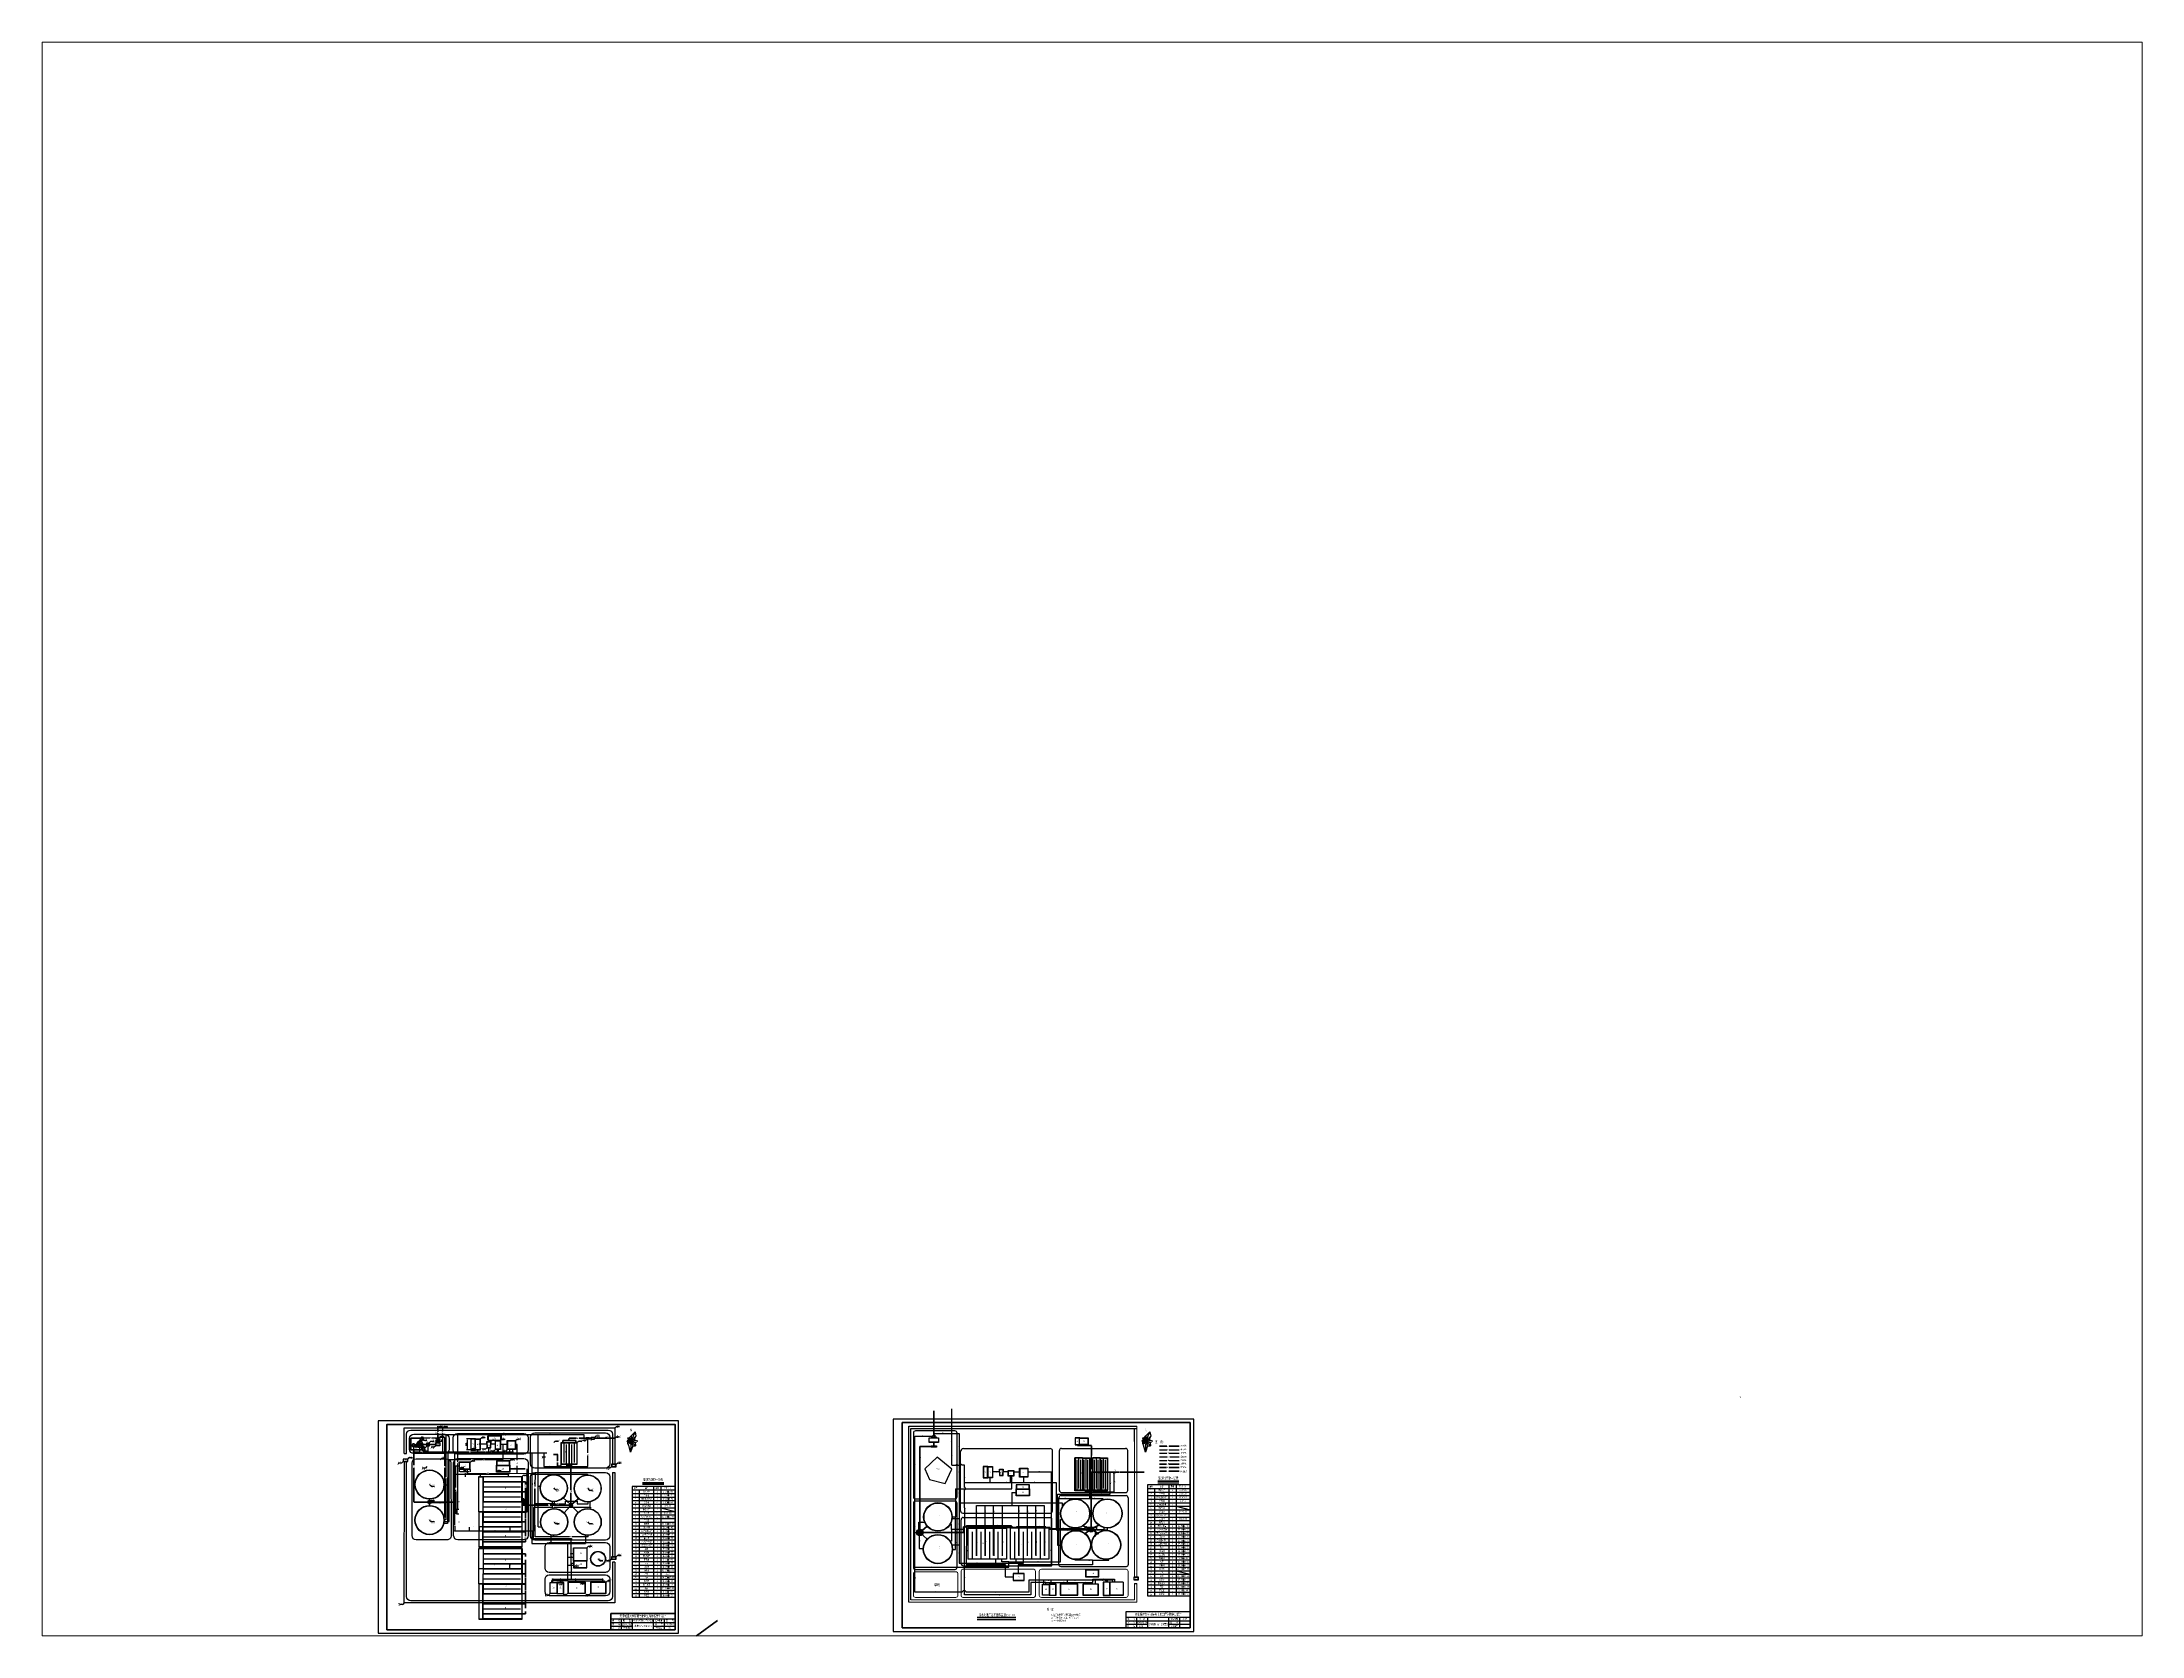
# Paper-space layout '布局2' of a CAD drawing. Header units: millimetres. Extents: x 26 to 231, y 20 to 176.
# The model-space entities are those that its viewports show. They can reach past a viewport. Long polylines and large blocks are cut down to what shows.
import ezdxf
from ezdxf.enums import TextEntityAlignment as Align

# ---------------------------------------------------------------- set-up
doc = ezdxf.new("R2010")
doc.units = ezdxf.units.MM
for name, pattern in [('ACAD_ISO02W100', [15, 12, -3]), ('ACAD_ISO03W100', [30, 12, -18]), ('ACAD_ISO04W100', [30, 24, -3, 0, -3]), ('ACAD_ISO05W100', [33, 24, -3, 0, -3, 0, -3]), ('ACAD_ISO07W100', [3, 0, -3]), ('ACAD_ISO08W100', [36, 24, -3, 6, -3]), ('ACAD_ISO11W100', [33, 12, -3, 12, -3, 0, -3]), ('DASHEDX2', [38.1, 25.4, -12.7])]:
    doc.linetypes.add(name, pattern=pattern)
for name, color, linetype, lineweight in [('加氯线', 4, 'Continuous', 35), ('污水管线', 5, 'Continuous', 50), ('污泥管线', 40, 'ACAD_ISO08W100', 50), ('消化液回流', 1, 'ACAD_ISO08W100', 50), ('空气管', 6, 'ACAD_ISO07W100', 53), ('空气管线', 30, 'ACAD_ISO11W100', 35)]:
    doc.layers.add(name, color=color, linetype=linetype, lineweight=lineweight)
for name, color, linetype in [('厂区排水管线', 252, 'ACAD_ISO02W100'), ('厂区给水管', 150, 'ACAD_ISO04W100'), ('图框线和图表线', 7, 'Continuous'), ('坐标', 7, 'Continuous'), ('文字', 7, 'Continuous'), ('污水处理构筑物', 6, 'Continuous'), ('污泥处理构筑物', 3, 'Continuous'), ('绿地', 3, 'Continuous'), ('草地', 96, 'Continuous'), ('超越管线', 7, 'ACAD_ISO05W100'), ('辅助构筑物和建筑物', 1, 'Continuous')]:
    doc.layers.add(name, color=color, linetype=linetype)
doc.styles.add('52', font='', dxfattribs={"width": 0.7, "height": 5})
doc.styles.get("Standard").update_dxf_attribs({"font": 'txt', "bigfont": 'gbcbig.shx'})
doc.styles.add('长仿宋', font='simfang.ttf', dxfattribs={"width": 0.7, "height": 4})
doc.styles.get('52').set_extended_font_data('FangSong_GB2312')
doc.dimstyles.new('ISO-25', dxfattribs={"dimtxt": 2.5, "dimasz": 2.5, "dimexe": 1.25, "dimexo": 0.625, "dimtad": 1, "dimtxsty": 'Standard', "dimcen": 2.5, "dimadec": 0, "dimazin": 0, "dimtfac": 1, "dimtmove": 0, "dimatfit": 3, "dimfxl": 1, "dimarcsym": 0})

# ---------------------------------------------------------------- blocks, each defined once
blk = doc.blocks.new('旋流沉沙池')
at = {"layer": '污水处理构筑物', "color": 6, "lineweight": -2}
for p, q in [((40.4, -408.9), (36.3, -425.6)), ((40.4, -408.9), (36.3, -425.6)), ((41.1, -408.7), (38.6, -418.9)), ((41.1, -408.7), (38.6, -418.9)), ((24.7, -436.6), (39.9, -432.3)), ((25.2, -437.1), (35.3, -434.2)), ((26.9, -430.8), (32.3, -429.2)), ((26.9, -430.8), (32.3, -429.2)), ((27.1, -430.1), (32.2, -428.6)), ((27.1, -430.1), (32.2, -428.6)), ((27.4, -434.4), (37.9, -431.4)), ((27.4, -434.4), (33.7, -432.6)), ((27.4, -434.4), (33.7, -432.6)), ((27.4, -434.4), (27.6, -433.7)), ((27.4, -434.4), (27.6, -433.7)), ((27.6, -433.7), (33.4, -432.1)), ((27.6, -433.7), (33.4, -432.1)), ((27.6, -433.7), (33.4, -432.1)), ((27.6, -433.7), (33.4, -432.1)), ((35.6, -434.1), (41.8, -432.3)), ((38.5, -419.2), (37.3, -424.1)), ((38.5, -419.2), (37.3, -424.1)), ((40, -418.9), (39, -422.8)), ((40, -418.9), (39, -422.8)), ((42.2, -412.7), (39.7, -422.6)), ((42.2, -412.7), (39.7, -422.6)), ((41.7, -412.2), (40.1, -418.6)), ((41.7, -412.2), (40.1, -418.6)), ((41.7, -412.2), (40.1, -418.6)), ((41.7, -412.2), (40.1, -418.6)), ((42.2, -412.7), (40.7, -418.5)), ((42.2, -412.7), (40.7, -418.5)), ((42.2, -412.7), (41.7, -412.2)), ((42.2, -412.7), (41.7, -412.2)), ((45.1, -413.5), (43.7, -419)), ((45.1, -413.5), (43.7, -419)), ((45.6, -414), (44.3, -419.2)), ((45.6, -414), (44.3, -419.2)), ((49.4, -428.7), (44.8, -424.2)), ((49.4, -428.7), (44.8, -424.2)), ((57.1, -436.9), (45.7, -425.9)), ((57.1, -436.9), (45.7, -425.9)), ((53.8, -435.7), (45.9, -428)), ((53.8, -435.7), (45.9, -428)), ((50.2, -438.1), (46.4, -434.4)), ((50.9, -437.9), (46.9, -434)), ((53.1, -435.8), (48.8, -431.6)), ((53.8, -435.7), (49, -431.1)), ((53.8, -435.7), (49, -431.1)), ((57.3, -436.2), (49.7, -428.9)), ((57.3, -436.2), (49.7, -428.9))]:
    blk.add_line(p, q, dxfattribs=at)
for radius in [4.69, 4.69, 2.09, 1.8]:
    blk.add_circle((41, -427.4), radius, dxfattribs=at)
for centre, radius, start, end in [((44.6, -409.9), 4.25, 284.23498, 166.04973), ((44.6, -409.9), 4.25, 284.23498, 166.04973), ((44.6, -409.9), 3.65, 278.75786, 165.92911), ((44.6, -409.9), 3.65, 278.75786, 165.92911), ((24, -433), 4.25, 44.23498, 286.04973), ((24, -433), 3.65, 38.75786, 285.92911), ((24, -433), 3.65, 38.75786, 285.92911), ((41, -427.4), 8.88, 110.04889, 187.92224), ((41, -427.4), 8.88, 191.81056, 207.97331), ((41, -427.4), 8.88, 191.81056, 211.58287), ((41, -427.4), 8.88, 191.81056, 207.97331), ((41, -427.4), 8.88, 191.81056, 211.58287), ((41, -427.4), 8.58, 111.40303, 212.14713), ((41, -427.4), 8.88, 209.95852, 211.58287), ((41, -427.4), 8.88, 209.95852, 211.58287), ((41, -427.4), 8.88, 215.57259, 225.70284), ((41, -427.4), 8.58, 216.28761, 226.85297), ((41, -427.4), 8.88, 230.04889, 307.92224), ((41, -427.4), 8.58, 231.40303, 332.14713), ((41, -427.4), 8.58, 96.28761, 106.85297), ((41, -427.4), 8.58, 96.28761, 106.85297), ((41, -427.4), 8.58, 103.44443, 106.85297), ((41, -427.4), 8.58, 103.44443, 106.85297), ((41, -427.4), 8.88, 95.57259, 105.70284), ((41, -427.4), 8.88, 95.57259, 105.70284), ((41, -427.4), 8.88, 102.44291, 105.70284), ((41, -427.4), 8.88, 102.44291, 105.70284), ((41, -427.4), 8.58, 96.28761, 101.25633), ((41, -427.4), 8.58, 96.28761, 101.25633), ((41, -427.4), 8.88, 95.57259, 100.34196), ((41, -427.4), 8.88, 95.57259, 100.34196), ((41, -427.4), 4.99, 39.30579, 104.71969), ((41, -427.4), 4.99, 39.30579, 104.71969), ((41, -427.4), 4.99, 39.30579, 104.71969), ((41, -427.4), 4.99, 39.30579, 104.71969), ((41, -427.4), 8.58, 351.31569, 92.14713), ((41, -427.4), 8.58, 351.40303, 92.14713), ((41, -427.4), 8.58, 351.31569, 92.14713), ((41, -427.4), 8.58, 351.40303, 92.14713), ((41, -427.4), 8.88, 89.95852, 91.58287), ((41, -427.4), 8.88, 71.81056, 91.58287), ((41, -427.4), 8.88, 89.95852, 91.58287), ((41, -427.4), 8.88, 71.81056, 91.58287), ((41, -427.4), 8.88, 71.81056, 87.97331), ((41, -427.4), 8.88, 71.81056, 87.97331), ((41, -427.4), 4.99, 279.30579, 344.71969), ((41, -427.4), 8.88, 349.96116, 67.92224), ((41, -427.4), 8.88, 350.04889, 67.92224), ((41, -427.4), 8.88, 349.96116, 67.92224), ((41, -427.4), 8.88, 350.04889, 67.92224), ((54.3, -439.3), 4.25, 164.23498, 46.04973), ((54.3, -439.3), 3.65, 158.75786, 45.92911), ((54.3, -439.3), 3.65, 98.58812, 109.65776), ((54.3, -439.3), 3.65, 98.58812, 109.65776)]:
    blk.add_arc(centre, radius, start, end, dxfattribs=at)
blk = doc.blocks.new('4')
at = {"layer": '厂区排水管线', "lineweight": -2}
blk.add_circle((0, 0), 1, dxfattribs=at)
blk = doc.blocks.new('*D10')
at = {"color": 0, "lineweight": -2, "transparency": 16777216}
for p, q in [((3624.8, 467.4), (3624.8, 460.5)), ((3627.3, 461.8), (3652.9, 461.8)), ((3655.4, 467.4), (3655.4, 460.5))]:
    blk.add_line(p, q, dxfattribs=at)
at = {"color": 0, "lineweight": -3, "transparency": 16777216}
for points in [[(3627.3, 462.2), (3627.3, 461.4), (3624.8, 461.8)], [(3652.9, 462.2), (3652.9, 461.4), (3655.4, 461.8)]]:
    blk.add_solid(points, dxfattribs=at)
at = {"layer": 'Defpoints', "color": 0, "lineweight": -3, "transparency": 16777216}
for p in [(3624.8, 468), (3655.4, 468), (3655.4, 461.8)]:
    blk.add_point(p, dxfattribs=at)
at = {"color": 0, "lineweight": -3, "transparency": 16777216, "insert": (3640.1, 463.9), "char_height": 2.5, "attachment_point": 5}
blk.add_mtext('30,6', dxfattribs=at)
blk = doc.blocks.new('*D11')
at = {"color": 0, "lineweight": -2, "transparency": 16777216}
for p, q in [((3656.4, 552.4), (3645.6, 552.4)), ((3646.8, 549.9), (3646.8, 524.3)), ((3657, 521.8), (3645.6, 521.8))]:
    blk.add_line(p, q, dxfattribs=at)
at = {"color": 0, "lineweight": -3, "transparency": 16777216}
for points in [[(3646.4, 549.9), (3647.2, 549.9), (3646.8, 552.4)], [(3646.4, 524.3), (3647.2, 524.3), (3646.8, 521.8)]]:
    blk.add_solid(points, dxfattribs=at)
at = {"layer": 'Defpoints', "color": 0, "lineweight": -3, "transparency": 16777216}
for p in [(3657, 552.4), (3646.8, 521.8), (3657.6, 521.8)]:
    blk.add_point(p, dxfattribs=at)
at = {"color": 0, "lineweight": -3, "transparency": 16777216, "insert": (3644.7, 537.1), "char_height": 2.5, "attachment_point": 5, "rotation": 90}
blk.add_mtext('30,6', dxfattribs=at)
blk = doc.blocks.new('*D12')
at = {"color": 0, "lineweight": -2, "transparency": 16777216}
for p, q in [((3560.7, 552.5), (3558.2, 552.5)), ((3563.2, 553.4), (3563.2, 551.3)), ((3563.2, 552.5), (3567.2, 552.5)), ((3567.2, 553.4), (3567.2, 551.3)), ((3569.7, 552.5), (3572.2, 552.5))]:
    blk.add_line(p, q, dxfattribs=at)
at = {"color": 0, "lineweight": -3, "transparency": 16777216}
for points in [[(3560.7, 552.9), (3560.7, 552.1), (3563.2, 552.5)], [(3569.7, 552.9), (3569.7, 552.1), (3567.2, 552.5)]]:
    blk.add_solid(points, dxfattribs=at)
at = {"layer": 'Defpoints', "color": 0, "lineweight": -3, "transparency": 16777216}
for p in [(3563.2, 554.1), (3567.2, 554.1), (3567.2, 552.5)]:
    blk.add_point(p, dxfattribs=at)
at = {"color": 0, "lineweight": -3, "transparency": 16777216, "insert": (3565.2, 554.4), "char_height": 2.5, "attachment_point": 5}
blk.add_mtext('4', dxfattribs=at)
blk = doc.blocks.new('*D13')
at = {"color": 0, "lineweight": -2, "transparency": 16777216}
for p, q in [((3560.1, 546), (3557.6, 546)), ((3562.6, 554), (3562.6, 544.8)), ((3562.6, 546), (3567.8, 546)), ((3567.8, 554), (3567.8, 544.8)), ((3570.3, 546), (3579.5, 546))]:
    blk.add_line(p, q, dxfattribs=at)
at = {"color": 0, "lineweight": -3, "transparency": 16777216}
for points in [[(3560.1, 546.4), (3560.1, 545.6), (3562.6, 546)], [(3570.3, 546.4), (3570.3, 545.6), (3567.8, 546)]]:
    blk.add_solid(points, dxfattribs=at)
at = {"layer": 'Defpoints', "color": 0, "lineweight": -3, "transparency": 16777216}
for p in [(3562.6, 554.7), (3567.8, 554.7), (3567.8, 546)]:
    blk.add_point(p, dxfattribs=at)
at = {"color": 0, "lineweight": -3, "transparency": 16777216, "insert": (3576.1, 548.1), "char_height": 2.5, "attachment_point": 5}
blk.add_mtext('5,2', dxfattribs=at)

msp = doc.modelspace()

# ---------------------------------------------------------------- linework, layer by layer
at = {"lineweight": -3}
for p, q in [((5680.151, 608.053), (4839.151, 608.053)), ((4839.151, 608.053), (4839.151, 14.053)), ((5680.151, 14.053), (5680.151, 608.053)), ((4839.151, 14.053), (5680.151, 14.053))]:
    msp.add_line(p, q, dxfattribs=at)
at = {"lineweight": 50}
for p, q in [((4864.151, 598.053), (4864.151, 24.053)), ((5670.151, 598.053), (4864.151, 598.053)), ((5670.151, 24.053), (5670.151, 598.053)), ((4864.151, 24.053), (5670.151, 24.053))]:
    msp.add_line(p, q, dxfattribs=at)
for p, q in [((5514.029, 545.682), (5514.029, 582.053)), ((5454.655, 459.46), (5454.655, 460.84)), ((5454.655, 460.84), (5457.805, 460.212)), ((5454.655, 459.46), (5454.655, 458.08)), ((5454.655, 458.08), (5457.805, 458.708)), ((5457.805, 459.46), (5457.805, 460.212)), ((5457.805, 460.212), (5459.005, 460.212)), ((5457.805, 459.46), (5457.805, 458.708)), ((5457.805, 458.708), (5459.005, 458.708)), ((5459.005, 460.212), (5460.805, 460.51)), ((5459.005, 460.212), (5459.005, 458.708)), ((5459.005, 458.708), (5460.805, 458.41)), ((5460.805, 459.46), (5460.805, 460.51)), ((5460.805, 459.985), (5460.805, 458.41)), ((5460.805, 459.46), (5460.805, 458.41)), ((5630.151, 364.053), (5670.151, 354.053)), ((3665.166, 306.417), (3664.566, 306.417)), ((5630.151, 184.053), (5670.151, 174.053))]:
    msp.add_line(p, q)
at = {"layer": '加氯线'}
for p, q in [((5354.423, 536.346), (5354.423, 533.864)), ((5354.423, 533.864), (5394.085, 533.864)), ((5393.969, 533.621), (5393.969, 508.061)), ((3888.845, 508.543), (3900.283, 508.543)), ((3900.112, 508.713), (3900.112, 491.21)), ((3900.112, 486.277), (3900.112, 476.517)), ((3900.112, 472.551), (3939.034, 472.551)), ((3900.164, 474.834), (3900.164, 472.549)), ((3926.914, 480.738), (3926.868, 476.577)), ((3926.914, 474.636), (3926.914, 472.721)), ((3939.034, 472.551), (3939.034, 480.909)), ((5583.576, 482.296), (5603.677, 482.296)), ((5611.076, 482.296), (5638.576, 482.296))]:
    msp.add_line(p, q, dxfattribs=at)
at = {"layer": '加氯线', "lineweight": 30}
for centre in [(3900.103, 475.718), (3926.9, 475.586)]:
    msp.add_arc(centre, 1, 270, 90, dxfattribs=at)
at = {"layer": '厂区排水管线', "lineweight": -3}
for p, q in [((3496.651, 534.526), (3496.651, 522.627)), ((3514.307, 522.757), (3514.318, 537.142)), ((3520.8, 555.703), (3543.008, 555.703)), ((3548.073, 555.703), (3564.154, 555.671)), ((3584.65, 556.442), (3565.561, 556.442)), ((3584.65, 516.948), (3584.65, 556.442)), ((3496.651, 520.737), (3496.651, 517.005)), ((3497.651, 516.005), (3513.302, 516.005)), ((3514.3, 517.005), (3514.292, 520.761)), ((3525.417, 523.149), (3525.417, 516.996)), ((3584.65, 514.614), (3584.65, 515.015)), ((3584.65, 477.353), (3584.65, 512.614)), ((3584.65, 374.617), (3584.65, 471.142)), ((3706.428, 527.953), (3706.428, 517.018)), ((3734.042, 523.002), (3734.042, 517.062)), ((3774.012, 522.85), (3774.012, 517.052)), ((3583.65, 373.617), (3541.341, 373.605)), ((3584.65, 335.122), (3584.65, 372.617)), ((3835.984, 361.207), (3832.223, 361.207)), ((3885.029, 361.207), (3837.835, 361.207)), ((3886.036, 367.67), (3886.036, 377.248)), ((3886.036, 362.051), (3886.056, 365.79)), ((3886.352, 359.673), (3886.352, 358.073)), ((3990.835, 361.207), (3890.512, 361.207)), ((3991.431, 362.113), (3991.431, 376.821)), ((3991.704, 358.97), (3991.704, 360.038)), ((3580.007, 335.122), (3584.65, 335.122)), ((3832.251, 274.523), (3832.245, 294.542)), ((3881.582, 273.419), (3833.259, 273.456)), ((3937.185, 273.376), (3882.938, 273.418)), ((3938.365, 261.61), (3938.363, 272.28)), ((3938.371, 231.928), (3938.365, 259.709)), ((3938.372, 222.98), (3938.371, 230.381)), ((3938.413, 204.805), (3938.409, 220.92)), ((3938.442, 200.202), (3938.415, 203.293)), ((3938.779, 161.826), (3938.458, 198.328)), ((3944.711, 230.885), (3938.622, 230.885)), ((3944.896, 204.333), (3939.796, 204.316)), ((3885.993, 154.52), (3885.98, 151.547)), ((3886.015, 159.688), (3886.001, 156.406)), ((3887.429, 160.447), (3907.125, 160.447)), ((3907.626, 160.282), (3907.626, 160.262)), ((3907.626, 159.412), (3907.626, 156.274)), ((3907.626, 154.476), (3907.626, 151.547)), ((3908.656, 160.447), (3938.126, 160.447)), ((3939.976, 160.467), (3949.273, 160.465)), ((3950.047, 159.677), (3950.064, 156.461)), ((3950.075, 154.455), (3950.086, 152.379)), ((3950.908, 160.465), (4024.181, 160.45)), ((4025.436, 154.4), (4025.458, 151.429)), ((4025.448, 159.356), (4025.441, 156.313))]:
    msp.add_line(p, q, dxfattribs=at)
at = {"layer": '厂区排水管线'}
for p, q in [((3537.804, 517.034), (3537.804, 537.659)), ((4899.17, 123.98), (4899.17, 560.64)), ((4899.17, 560.64), (4950.469, 560.64)), ((3515.325, 515.994), (3521.49, 515.995)), ((3523.446, 515.995), (3524.417, 515.995)), ((3526.417, 515.996), (3611.769, 516.023)), ((3612.192, 455.152), (3612.184, 493.571)), ((3612.191, 495.275), (3612.191, 515.737)), ((3612.756, 516.014), (3651.776, 516.031)), ((3657.756, 516.034), (3696.501, 516.05)), ((3698.236, 516.051), (3715.176, 516.056)), ((3717.052, 516.057), (3753.385, 516.068)), ((3755.068, 516.069), (3772.46, 516.074)), ((5583.576, 512.296), (5604.549, 512.296)), ((5611.076, 512.296), (5638.576, 512.296)), ((3612.194, 374.319), (3612.192, 453.236)), ((3613.175, 454.197), (3640.572, 454.185)), ((3641.407, 453.552), (3641.417, 447.85)), ((3641.417, 447.85), (3641.417, 446.688)), ((3642.401, 454.197), (3681.641, 454.197)), ((3683.015, 453.323), (3683.015, 446.947)), ((3683.871, 454.197), (3760.772, 454.197)), ((3761.732, 452.988), (3761.69, 446.495)), ((3612.194, 311.895), (3612.194, 372.722)), ((3832.21, 360.598), (3832.213, 296.171)), ((3612.095, 309.838), (3612.095, 296.676)), ((3612.826, 295.138), (3679.936, 295.141)), ((3652.753, 305.894), (3652.779, 296.332)), ((3680.661, 305.894), (3680.683, 296.15)), ((3681.871, 295.145), (3765.227, 295.149)), ((3766.221, 305.527), (3766.234, 296.155)), ((3767.206, 295.146), (3831.211, 295.144)), ((3761.732, 243.846), (3761.69, 250.339)), ((3766.221, 189.953), (3766.234, 199.324)), ((5031.524, 123.98), (4899.17, 123.98)), ((5218.27, 123.98), (5043.234, 123.98)), ((5395.174, 157.293), (5218.27, 157.293)), ((5218.27, 157.293), (5218.27, 123.98)), ((5259.121, 157.293), (5259.121, 151.814)), ((5259.121, 151.067), (5259.121, 146.462)), ((5280.323, 157.293), (5280.323, 152.121)), ((5280.323, 150.815), (5280.323, 146.462)), ((5325.739, 157.293), (5325.739, 151.97)), ((5325.739, 150.82), (5325.739, 147.23)), ((5432.354, 157.295), (5399.039, 157.229)), ((5404.382, 157.239), (5404.382, 146.773)), ((5452.905, 157.293), (5434.204, 157.293)), ((5437.788, 157.293), (5437.788, 152.152)), ((5452.905, 152.152), (5452.905, 157.293))]:
    msp.add_line(p, q, dxfattribs=at)
at = {"layer": '厂区排水管线', "color": 5, "linetype": 'ByBlock', "lineweight": 50}
for p, q in [((4913.367, 290.71), (4913.367, 530.95)), ((4913.367, 530.95), (4944.693, 530.95)), ((5388.496, 429.758), (5397.496, 429.758)), ((5393.098, 300.534), (5392.945, 429.758)), ((5395.617, 444.303), (5397.655, 444.303)), ((5395.641, 424.041), (5397.674, 424.041)), ((5471.487, 459.46), (5460.805, 459.46)), ((5035.389, 290.71), (5035.389, 307.135)), ((5277.405, 304.765), (5150.574, 304.528)), ((5172.873, 307.135), (5172.873, 303.042)), ((5277.405, 300.534), (5277.405, 304.765)), ((5393.098, 300.534), (5277.405, 300.534)), ((5369.539, 309.238), (5367.772, 309.891)), ((5393.098, 300.534), (5369.539, 309.238)), ((5393.098, 300.534), (5412.554, 310.316)), ((5412.554, 310.316), (5416.688, 312.394))]:
    msp.add_line(p, q, dxfattribs=at)
at = {"layer": '厂区排水管线', "color": 6, "linetype": 'ByBlock'}
for p, q in [((4947.288, 556.35), (4958.62, 556.35)), ((5389.496, 407.825), (5389.496, 408.825)), ((5438.496, 407.825), (5438.496, 408.825))]:
    msp.add_line(p, q, dxfattribs=at)
at = {"layer": '厂区排水管线', "color": 0, "linetype": 'ACAD_ISO05W100', "lineweight": -3}
for p, q in [((4952.717, 568.08), (5023.073, 568.08)), ((5023.073, 568.08), (5023.073, 255.579)), ((3680.026, 349.132), (3680.026, 447.017)), ((5446.311, 397.636), (5446.311, 458.974)), ((5022.946, 373.741), (5311.58, 373.741)), ((5298.352, 373.604), (5298.352, 397.636)), ((5298.352, 397.636), (5446.311, 397.636)), ((5298.745, 373.433), (5298.745, 255.432)), ((5311.58, 373.741), (5311.58, 360.384)), ((3680.026, 347.702), (3680.026, 249.817)), ((3800.026, 306.417), (3680.026, 306.417)), ((3814.936, 348.417), (3814.936, 348.417)), ((5023.407, 329.262), (5002.306, 329.262)), ((3740.026, 250.417), (3680.026, 250.417)), ((3680.026, 147.778), (3680.026, 245.663)), ((3800.026, 250.417), (3740.026, 250.417)), ((5023.073, 255.579), (5002.514, 255.579)), ((5023.027, 255.5), (5023.027, 204.744)), ((5298.745, 255.432), (5310.167, 255.432)), ((3800.026, 189.063), (3680.026, 189.063)), ((5023.027, 204.744), (5125.68, 204.744)), ((5125.68, 204.744), (5125.68, 216.221)), ((5125.935, 204.744), (5203.563, 204.744)), ((5203.307, 204.744), (5203.307, 216.221)), ((3680.026, 146.348), (3680.026, 48.463))]:
    msp.add_line(p, q, dxfattribs=at)
at = {"layer": '厂区排水管线', "linetype": 'ByBlock', "lineweight": -2}
for p, q in [((4962.366, 501.809), (4927.542, 468.98)), ((5003.059, 467.807), (4962.366, 501.809)), ((4927.542, 468.98), (4940.846, 438.887)), ((4940.846, 438.887), (4984.278, 427.553)), ((4984.278, 427.553), (5003.059, 467.807))]:
    msp.add_line(p, q, dxfattribs=at)
at = {"layer": '厂区排水管线', "color": 5, "linetype": 'ByBlock'}
for p, q in [((5002.607, 479.288), (5014.863, 479.288)), ((5019.294, 479.288), (5026.259, 479.288)), ((5038.833, 479.288), (5030.469, 479.288))]:
    msp.add_line(p, q, dxfattribs=at)
at = {"layer": '厂区排水管线', "color": 3, "linetype": 'ByBlock'}
for p, q in [((5027.642, 351.339), (5027.642, 517.573)), ((5035.117, 525.494), (5278.324, 525.494)), ((5303.674, 408.756), (5303.674, 519.948)), ((5309.674, 525.948), (5489.029, 525.857)), ((5495.029, 407.665), (5495.029, 519.857)), ((5038.833, 394.517), (5038.833, 394.517)), ((5308.674, 402.756), (5489.029, 402.665)), ((5028.646, 205.004), (5028.646, 326.712)), ((5033.244, 345.268), (5278.999, 345.268)), ((5034.936, 333.074), (5278.927, 333.074)), ((5282.662, 199.432), (5282.662, 329.882)), ((5028.646, 205.004), (5028.646, 205.004)), ((5035.706, 197.406), (5280.105, 197.406))]:
    msp.add_line(p, q, dxfattribs=at)
at = {"layer": '厂区排水管线', "color": 5, "linetype": 'ACAD_ISO04W100'}
for p, q in [((5038.833, 416.827), (5038.833, 479.288)), ((5039.135, 308.37), (5038.833, 410.321)), ((5038.833, 116.118), (5038.833, 304.962))]:
    msp.add_line(p, q, dxfattribs=at)
at = {"layer": '厂区排水管线', "color": 3, "linetype": 'ByBlock', "lineweight": -3}
for p, q in [((5284.43, 350.548), (5284.43, 520.688)), ((5302.496, 201.004), (5302.496, 388.174)), ((5308.496, 394.174), (5490.192, 394.174)), ((5496.192, 388.174), (5496.192, 201.004))]:
    msp.add_line(p, q, dxfattribs=at)
at = {"layer": '厂区排水管线', "color": 4, "linetype": 'ByBlock', "lineweight": 30}
for q in [(5393.957, 508.061), (5389.484, 469.715), (5396.484, 469.715)]:
    msp.add_line((5393.957, 469.715), q, dxfattribs=at)
at = {"layer": '厂区排水管线', "color": 40, "linetype": 'ACAD_ISO08W100', "lineweight": 30}
for p, q in [((5013.357, 413.076), (5013.357, 334.351)), ((5170.806, 413.076), (5170.806, 448.217)), ((5281.926, 393.262), (5281.926, 460.536)), ((5043.5, 305.863), (5043.489, 201.398)), ((5043.5, 308.842), (5043.5, 310.332)), ((5051.631, 310.332), (5051.631, 308.606)), ((5051.631, 305.863), (5051.631, 302.838)), ((5169.304, 310.332), (5169.304, 308.842)), ((5169.304, 305.863), (5169.304, 303.042)), ((5289.905, 301.564), (5281.926, 301.559)), ((5374.995, 305.537), (5374.995, 301.637)), ((5043.489, 201.398), (5152.569, 201.284)), ((5152.569, 201.284), (5152.569, 166.633)), ((5347.662, 213.323), (5347.662, 216.012)), ((5396.413, 213.323), (5347.662, 213.323)), ((5396.413, 213.323), (5442.072, 213.323)), ((5442.072, 213.323), (5442.072, 216.888)), ((5152.569, 166.633), (5174.301, 166.633))]:
    msp.add_line(p, q, dxfattribs=at)
at = {"layer": '厂区排水管线', "color": 5, "linetype": 'ACAD_ISO04W100', "lineweight": -3}
for p, q in [((5039.112, 431.08), (5204.663, 431.08)), ((5110.473, 431.068), (5110.473, 445.944)), ((5166.831, 431.08), (5166.831, 449.264)), ((5204.663, 431.08), (5204.663, 447.275)), ((5204.871, 431.011), (5294.382, 431.011)), ((5294.382, 431.011), (5294.382, 386.263)), ((5457.503, 404.838), (5457.503, 458.508)), ((5294.382, 386.263), (5345.607, 386.263)), ((5294.745, 386.359), (5294.745, 298.108)), ((5345.607, 386.263), (5345.607, 383.669)), ((5345.711, 386.176), (5425.157, 386.176)), ((5377.211, 405.02), (5377.211, 410.092)), ((5388.984, 405.02), (5377.211, 405.02)), ((5388.984, 385.654), (5388.984, 405.02)), ((5388.984, 404.789), (5407.911, 404.789)), ((5407.866, 404.838), (5457.503, 404.838)), ((5407.911, 404.789), (5407.911, 410.783)), ((5425.157, 386.176), (5425.157, 381.876)), ((5001.945, 314.128), (4996.416, 314.128)), ((5038.992, 299.46), (5001.818, 299.46)), ((5001.818, 299.46), (5001.818, 266.568)), ((5001.945, 299.487), (5001.945, 314.128)), ((5294.745, 298.108), (5351.959, 298.108)), ((5351.959, 298.108), (5351.959, 295.766)), ((5352.001, 298.11), (5403.669, 298.11)), ((5403.669, 298.11), (5403.669, 279.302)), ((5001.818, 266.568), (4997.578, 266.568))]:
    msp.add_line(p, q, dxfattribs=at)
at = {"layer": '厂区排水管线', "color": 30, "linetype": 'ACAD_ISO08W100', "lineweight": 30}
for p, q in [((5072.077, 226.042), (5072.077, 365.995)), ((5072.077, 365.995), (5262.077, 365.995)), ((5096.266, 226.014), (5096.266, 365.88)), ((5119.768, 226.087), (5119.768, 366.23)), ((5144.445, 226.391), (5144.445, 365.711)), ((5171.252, 402.65), (5171.252, 366.051)), ((5171.252, 402.467), (5182.612, 402.467)), ((5190.612, 226.881), (5190.612, 364.73)), ((5214.187, 227.863), (5214.187, 364.73)), ((5238.253, 227.372), (5238.253, 365.711)), ((5261.828, 226.881), (5261.828, 365.22))]:
    msp.add_line(p, q, dxfattribs=at)
at = {"layer": '厂区排水管线', "color": 30, "linetype": 'ACAD_ISO08W100', "lineweight": 50}
for p, q in [((5072.077, 365.995), (5072.077, 365.995)), ((5096.077, 226.042), (5096.077, 226.042))]:
    msp.add_line(p, q, dxfattribs=at)
at = {"layer": '厂区排水管线', "color": 3, "linetype": 'ByBlock', "lineweight": 30}
msp.add_line((5281.926, 391.176), (5281.926, 391.176), dxfattribs=at)
at = {"layer": '厂区排水管线', "linetype": 'DASHEDX2', "lineweight": -3}
for p, q in [((4911.062, 291.222), (4911.062, 319.478)), ((4911.062, 319.478), (4927.342, 319.478)), ((5307.26, 307.864), (5307.26, 327.167)), ((5307.26, 327.167), (5311.55, 327.167)), ((5307.26, 208.528), (5307.26, 307.864)), ((5307.359, 299.261), (5429.195, 299.261)), ((5429.195, 299.261), (5429.195, 305.878)), ((5429.356, 299.423), (5429.356, 295.226)), ((4911.26, 291.229), (4911.26, 245.971)), ((4911.26, 245.971), (4923.722, 245.971)), ((5307.251, 266.588), (5311.713, 266.588)), ((4898.832, 193.728), (5162.348, 193.728)), ((5142.911, 209.035), (5142.911, 216.128)), ((5162.348, 209.035), (5142.911, 209.035)), ((5161.974, 208.661), (5182.533, 208.661)), ((5162.348, 193.728), (5162.348, 209.035)), ((5182.533, 208.661), (5182.533, 217.248)), ((5183.158, 208.528), (5307.26, 208.528))]:
    msp.add_line(p, q, dxfattribs=at)
at = {"layer": '厂区排水管线', "linetype": 'ACAD_ISO11W100', "lineweight": -3}
msp.add_line((4899.532, 291.222), (4911.062, 291.222), dxfattribs=at)
at = {"layer": '厂区排水管线', "color": 6, "linetype": 'ByBlock'}
for centre, radius in [((5348.245, 343.999), 41), ((5348.245, 343.999), 40), ((5438.379, 344.344), 41), ((5438.379, 344.344), 40.09), ((5438.379, 344.344), 40.09), ((5350.435, 255.915), 41), ((5350.435, 255.915), 40), ((5434.417, 256.149), 41), ((5434.417, 256.149), 40)]:
    msp.add_circle(centre, radius, dxfattribs=at)
at = {"layer": '厂区排水管线', "lineweight": -3}
for centre, radius, start, end in [((3496.651, 521.737), 1, 270, 90), ((3514.326, 521.782), 1, 270, 90), ((3612.201, 494.575), 1, 270, 90), ((3620.776, 513.381), 1, 270, 90), ((3620.865, 476.193), 1, 270, 90), ((3620.874, 516.256), 1, 270, 90), ((3620.901, 494.575), 1, 270, 90), ((3845.707, 513.585), 1, 270, 90), ((3620.856, 454.179), 1, 270, 90), ((3845.843, 454.212), 1, 270, 90), ((3587.445, 373.619), 0.954, 0, 180), ((3592.294, 373.582), 0.954, 0, 180), ((3596.866, 373.619), 0.954, 0, 180), ((3836.889, 361.152), 0.954, 0, 180), ((3845.571, 361.15), 1, 270, 90), ((3845.7, 371.096), 1, 270, 90), ((3886.026, 366.773), 1, 270, 90), ((3932.17, 361.129), 0.954, 0, 180), ((3943.064, 361.157), 0.954, 0, 180), ((3827.94, 295.199), 0.954, 0, 180), ((3882.324, 273.514), 0.954, 0, 180), ((3938.336, 260.714), 1, 270, 90), ((3938.409, 221.92), 1, 270, 90), ((3938.444, 199.338), 1, 270, 90), ((3886.011, 155.435), 1, 270, 90), ((3907.634, 155.37), 1, 270, 90), ((3950.102, 155.453), 1, 270, 90), ((4025.462, 155.373), 1, 264.7488952, 89.9735984)]:
    msp.add_arc(centre, radius, start, end, dxfattribs=at)
at = {"layer": '厂区排水管线', "color": 3, "linetype": 'ByBlock'}
for centre, radius, start, end in [((5035.577, 517.573), 7.935, 93.3255835, 180), ((5278.324, 519.213), 6.281, 13.5804012, 90), ((5309.674, 519.948), 6, 90, 180), ((5489.029, 519.857), 6, 360, 90), ((5311.371, 410.086), 7.81, 189.8055711, 249.8055711), ((5489.029, 408.665), 6, 270, 0), ((5033.244, 350.888), 5.621, 175.4034419, 270), ((5035.008, 326.712), 6.362, 90.6466616, 180), ((5278.927, 329.293), 3.781, 8.9644294, 90), ((5278.999, 350.7), 5.433, 270, 358.3966451), ((5036.265, 205.004), 7.619, 180, 265.7902668), ((5280.581, 199.432), 2.081, 256.7719204, 360)]:
    msp.add_arc(centre, radius, start, end, dxfattribs=at)
at = {"layer": '厂区排水管线', "color": 3, "linetype": 'ByBlock', "lineweight": -3}
for centre, start, end in [((5308.496, 388.174), 90, 180), ((5490.192, 388.174), 0, 90)]:
    msp.add_arc(centre, 6, start, end, dxfattribs=at)
at = {"layer": '厂区排水管线'}
for centre, radius, start, end in [((5037.379, 121.689), 6.287, 21.3716834, 158.6283166), ((5259.021, 151.44), 0.387, 285.1096076, 74.8903924), ((5279.957, 151.468), 0.748, 299.26813, 60.73187), ((5325.374, 151.395), 0.681, 302.4139558, 57.5860442), ((5397.124, 158.367), 2.227, 208.833404, 329.267024), ((5433.28, 157.881), 1.096, 212.3325905, 327.524253)]:
    msp.add_arc(centre, radius, start, end, dxfattribs=at)
at = {"layer": '厂区给水管'}
for p, q in [((5002.607, 479.288), (5002.607, 637.112)), ((3578.173, 586.184), (3578.173, 573.916)), ((3578.173, 567.482), (3578.173, 516.798)), ((3984.848, 513.609), (3984.848, 552.163)), ((3578.16, 513.614), (3870.28, 513.614)), ((3578.173, 515.007), (3578.173, 513.896)), ((3592.686, 513.506), (3592.379, 376.901)), ((3676.109, 521.204), (3676.12, 514.253)), ((3730.745, 522.819), (3730.745, 516.893)), ((3730.785, 515.155), (3730.785, 513.608)), ((3765.256, 522.819), (3765.256, 516.95)), ((3765.256, 515.082), (3765.256, 513.608)), ((3827.972, 513.619), (3827.972, 280.89)), ((3861.258, 513.086), (3861.258, 475.805)), ((3861.258, 475.805), (3984.848, 475.805)), ((3925.656, 475.79), (3925.656, 480.986)), ((3934.184, 479.683), (3934.184, 480.986)), ((3934.184, 475.79), (3934.184, 478.031)), ((3984.848, 475.673), (3984.848, 506.612)), ((5583.576, 522.296), (5605.129, 522.296)), ((5611.076, 522.296), (5638.576, 522.296)), ((3596.974, 416.858), (3597.307, 416.858)), ((3827.962, 454.287), (3983.545, 454.287)), ((3592.375, 375.062), (3592.255, 321.989)), ((3592.296, 316.344), (3581.867, 316.344)), ((3592.252, 320.33), (3592.243, 316.344)), ((3827.972, 280.89), (3827.972, 260.177)), ((3827.972, 260.177), (3978.06, 260.177)), ((3882.436, 259.863), (3882.407, 283.183)), ((3978.105, 282.851), (3978.14, 260.323)), ((5265.942, 151.464), (5224.095, 151.464)), ((5224.095, 151.464), (5224.095, 116.118)), ((5265.942, 146.462), (5265.942, 151.464)), ((5265.942, 151.464), (5397.406, 151.464)), ((5286.738, 151.464), (5286.738, 146.462)), ((5332.902, 151.464), (5332.902, 147.23)), ((5385.925, 151.464), (5385.925, 146.773)), ((5397.406, 151.464), (5397.406, 160.813)), ((5397.406, 160.813), (5457.796, 160.813)), ((5433.323, 160.813), (5433.323, 152.152)), ((5457.796, 160.813), (5457.796, 152.152)), ((5224.095, 116.118), (5038.833, 116.118))]:
    msp.add_line(p, q, dxfattribs=at)
at = {"layer": '厂区给水管', "lineweight": -3}
for p, q in [((3889.443, 454.349), (3889.443, 452.853)), ((3983.56, 454.21), (3983.56, 451.978)), ((3927.637, 260.085), (3927.637, 155.4)), ((3927.575, 199.366), (3944.798, 199.366)), ((3927.666, 221.906), (3945.349, 221.906)), ((3927.637, 155.4), (3883.177, 155.4)), ((3883.283, 155.285), (3883.283, 150.935)), ((3911.686, 155.492), (3911.686, 151.142)), ((3927.465, 155.4), (4031.222, 155.4)), ((3962.951, 155.434), (3962.951, 152.081)), ((4031.222, 155.4), (4031.222, 151.411))]:
    msp.add_line(p, q, dxfattribs=at)
for centre in [(3578.163, 515.923), (3730.814, 516.111), (3765.25, 516.038), (3934.192, 478.891), (3592.348, 376.043), (3828.008, 367.388), (3592.122, 321.185)]:
    msp.add_arc(centre, 1, 270, 90, dxfattribs=at)
at = {"layer": '厂区给水管'}
for centre, radius, start, end in [((5017.079, 478.941), 2.242, 8.9063711, 171.0936289), ((5028.474, 478.941), 2.242, 8.9063711, 171.0936289), ((5037.679, 413.574), 3.451, 289.5295505, 70.4704495), ((5038.265, 306.707), 1.878, 291.6469144, 62.3838468)]:
    msp.add_arc(centre, radius, start, end, dxfattribs=at)
at = {"layer": '图框线和图表线'}
for p, q in [((4228.611, 593.046), (4228.611, 513.046)), ((4228.611, 419.94), (4108.611, 419.94)), ((4108.611, 419.94), (4108.611, 409.94)), ((4196.828, 425), (4137.828, 425)), ((4168.611, 419.94), (4168.611, 109.94)), ((4188.611, 420.077), (4188.611, 109.94)), ((5670.151, 424.053), (5550.151, 424.053)), ((5550.151, 424.053), (5550.151, 414.053)), ((5550.151, 414.053), (5550.151, 114.053)), ((5550.151, 414.053), (5670.151, 414.053)), ((5570.151, 414.053), (5570.151, 114.053)), ((5638.367, 429.114), (5579.367, 429.114)), ((5610.151, 424.053), (5610.151, 114.053)), ((5630.151, 424.191), (5630.151, 114.053)), ((4108.611, 409.94), (4108.611, 109.94)), ((4108.611, 409.94), (4228.611, 409.94)), ((4108.611, 399.94), (4228.611, 399.94)), ((4108.611, 389.94), (4228.611, 389.94)), ((4108.611, 379.94), (4228.611, 379.94)), ((4108.611, 369.94), (4228.611, 369.94)), ((4108.611, 359.94), (4228.611, 359.94)), ((4128.611, 409.94), (4128.611, 109.94)), ((4188.611, 359.94), (4228.611, 349.94)), ((5550.151, 404.053), (5670.151, 404.053)), ((5550.151, 394.053), (5670.151, 394.053)), ((5550.151, 384.053), (5670.151, 384.053)), ((5550.151, 374.053), (5670.151, 374.053)), ((5550.151, 364.053), (5670.151, 364.053)), ((5550.151, 354.053), (5670.151, 354.053)), ((4108.611, 349.94), (4228.611, 349.94)), ((4108.611, 339.94), (4228.611, 339.94)), ((4108.611, 329.94), (4228.611, 329.94)), ((4108.611, 319.94), (4228.611, 319.94)), ((4108.611, 309.94), (4228.611, 309.94)), ((4108.611, 299.94), (4228.611, 299.94)), ((5550.151, 344.053), (5670.151, 344.053)), ((5550.151, 334.053), (5670.151, 334.053)), ((5550.151, 324.053), (5670.151, 324.053)), ((5550.151, 314.053), (5670.151, 314.053)), ((5550.151, 304.053), (5670.151, 304.053)), ((5550.151, 294.053), (5670.151, 294.053)), ((4108.611, 289.94), (4228.611, 289.94)), ((4108.611, 279.94), (4228.611, 279.94)), ((4108.611, 269.94), (4228.611, 269.94)), ((4108.611, 259.94), (4228.611, 259.94)), ((4108.611, 249.94), (4228.611, 249.94)), ((4108.611, 239.94), (4228.611, 239.94)), ((5550.151, 284.053), (5670.151, 284.053)), ((5550.151, 274.053), (5670.151, 274.053)), ((5550.151, 264.053), (5670.151, 264.053)), ((5550.151, 254.053), (5670.151, 254.053)), ((5550.151, 244.053), (5670.151, 244.053)), ((4108.611, 229.94), (4228.611, 229.94)), ((4108.611, 219.94), (4228.611, 219.94)), ((4108.611, 209.94), (4228.611, 209.94)), ((4108.611, 199.94), (4228.611, 199.94)), ((4108.611, 189.94), (4228.611, 189.94)), ((4108.611, 179.94), (4228.611, 179.94)), ((5550.151, 234.053), (5670.151, 234.053)), ((5550.151, 224.053), (5670.151, 224.053)), ((5550.151, 214.053), (5670.151, 214.053)), ((5550.151, 204.053), (5670.151, 204.053)), ((5550.151, 194.053), (5670.151, 194.053)), ((5550.151, 184.053), (5670.151, 184.053)), ((4108.611, 169.94), (4228.611, 169.94)), ((4108.611, 159.94), (4228.611, 159.94)), ((4108.611, 149.94), (4228.611, 149.94)), ((4108.611, 139.94), (4228.611, 139.94)), ((4108.611, 129.94), (4228.611, 129.94)), ((4108.611, 119.94), (4228.611, 119.94)), ((5550.151, 174.053), (5670.151, 174.053)), ((5550.151, 164.053), (5670.151, 164.053)), ((5550.151, 154.053), (5670.151, 154.053)), ((5550.151, 144.053), (5670.151, 144.053)), ((5550.151, 134.053), (5670.151, 134.053)), ((5550.151, 124.053), (5670.151, 124.053)), ((4108.611, 109.94), (4228.611, 109.94)), ((5550.151, 114.053), (5670.151, 114.053)), ((4048.611, 49.046), (4228.611, 49.046)), ((4048.611, 39.046), (4228.611, 39.046)), ((4048.611, 29.046), (4108.611, 29.046)), ((4228.611, 19.046), (4048.611, 19.046)), ((4078.611, 19.046), (4078.611, 49.046)), ((4108.611, 49.046), (4108.611, 19.046)), ((4168.611, 19.046), (4168.611, 49.046)), ((4168.611, 29.046), (4228.611, 29.046)), ((4198.611, 49.046), (4198.611, 19.046)), ((4228.611, 19.046), (4228.611, 19.046)), ((5073.987, 47.942), (5181.987, 47.942)), ((5490.151, 54.053), (5670.151, 54.053)), ((5490.151, 44.053), (5670.151, 44.053)), ((5490.151, 34.053), (5550.151, 34.053)), ((5520.151, 24.053), (5520.151, 54.053)), ((5550.151, 54.053), (5550.151, 24.053)), ((5610.151, 24.053), (5610.151, 54.053)), ((5610.151, 34.053), (5670.151, 34.053)), ((5640.151, 54.053), (5640.151, 24.053))]:
    msp.add_line(p, q, dxfattribs=at)
at = {"layer": '图框线和图表线', "color": 0, "linetype": 'ACAD_ISO03W100', "ltscale": 0.1}
for p, q in [((4094.238, 547.336), (4098.259, 550.082)), ((4124.302, 546.077), (4094.238, 547.336)), ((4096.887, 544), (4094.238, 547.336)), ((4096.736, 555.85), (4101.569, 556.114)), ((4096.736, 555.85), (4117.943, 533.127)), ((4098.259, 550.082), (4096.736, 555.85)), ((4114.607, 550.633), (4096.887, 544)), ((4096.947, 539.538), (4096.887, 544)), ((4118.87, 559.998), (4096.947, 539.538)), ((4099.106, 535.004), (4096.947, 539.538)), ((4117.485, 541.329), (4098.259, 550.082)), ((4104.315, 515.449), (4099.106, 535.004)), ((4116.957, 572.554), (4100.708, 537.662)), ((4101.569, 556.114), (4105.627, 561.012)), ((4101.569, 556.114), (4104.971, 547.026)), ((4105.627, 561.012), (4104.315, 515.449)), ((4110.28, 532.842), (4104.315, 515.449)), ((4104.971, 547.026), (4117.485, 541.329)), ((4105.627, 561.012), (4116.957, 572.554)), ((4118.87, 559.998), (4114.607, 550.633)), ((4116.957, 572.554), (4118.87, 559.998)), ((5534.564, 547.336), (5538.586, 550.082)), ((5534.564, 547.336), (5538.586, 550.082)), ((5564.629, 546.077), (5534.564, 547.336)), ((5537.214, 544), (5534.564, 547.336)), ((5564.629, 546.077), (5534.564, 547.336)), ((5537.214, 544), (5534.564, 547.336)), ((5537.063, 555.85), (5541.896, 556.114)), ((5537.063, 555.85), (5541.896, 556.114)), ((5537.063, 555.85), (5558.269, 533.127)), ((5538.586, 550.082), (5537.063, 555.85)), ((5537.063, 555.85), (5558.269, 533.127)), ((5538.586, 550.082), (5537.063, 555.85)), ((5554.934, 550.633), (5537.214, 544)), ((5554.934, 550.633), (5537.214, 544)), ((5537.274, 539.538), (5537.214, 544)), ((5537.274, 539.538), (5537.214, 544)), ((5559.197, 559.998), (5537.274, 539.538)), ((5559.197, 559.998), (5537.274, 539.538)), ((5539.432, 535.004), (5537.274, 539.538)), ((5539.432, 535.004), (5537.274, 539.538)), ((5557.812, 541.329), (5538.586, 550.082)), ((5557.812, 541.329), (5538.586, 550.082)), ((5544.642, 515.449), (5539.432, 535.004)), ((5544.642, 515.449), (5539.432, 535.004)), ((5557.284, 572.554), (5541.034, 537.662)), ((5557.284, 572.554), (5541.034, 537.662)), ((5541.896, 556.114), (5545.954, 561.012)), ((5541.896, 556.114), (5545.954, 561.012)), ((5541.896, 556.114), (5545.298, 547.026)), ((5541.896, 556.114), (5545.298, 547.026)), ((5545.954, 561.012), (5544.642, 515.449)), ((5545.954, 561.012), (5544.642, 515.449)), ((5550.607, 532.842), (5544.642, 515.449)), ((5550.607, 532.842), (5544.642, 515.449)), ((5545.298, 547.026), (5557.812, 541.329)), ((5545.298, 547.026), (5557.812, 541.329)), ((5545.954, 561.012), (5557.284, 572.554)), ((5545.954, 561.012), (5557.284, 572.554)), ((5559.197, 559.998), (5554.934, 550.633)), ((5559.197, 559.998), (5554.934, 550.633)), ((5557.284, 572.554), (5559.197, 559.998)), ((5557.284, 572.554), (5559.197, 559.998))]:
    msp.add_line(p, q, dxfattribs=at)
at = {"layer": '图框线和图表线', "linetype": 'ACAD_ISO03W100', "ltscale": 0.1}
for p, q in [((4104.971, 547.026), (4110.28, 532.842)), ((4110.28, 532.842), (4117.943, 533.127)), ((4114.607, 550.633), (4123.972, 546.37)), ((4120.598, 542.91), (4117.485, 541.329)), ((4117.485, 541.329), (4117.943, 533.127)), ((5545.298, 547.026), (5550.607, 532.842)), ((5545.298, 547.026), (5550.607, 532.842)), ((5550.607, 532.842), (5558.269, 533.127)), ((5550.607, 532.842), (5558.269, 533.127)), ((5554.934, 550.633), (5564.298, 546.37)), ((5554.934, 550.633), (5564.298, 546.37)), ((5560.925, 542.91), (5557.812, 541.329)), ((5560.925, 542.91), (5557.812, 541.329)), ((5557.812, 541.329), (5558.269, 533.127)), ((5557.812, 541.329), (5558.269, 533.127))]:
    msp.add_line(p, q, dxfattribs=at)
at = {"layer": '图框线和图表线', "lineweight": 70}
for p, q in [((4137.828, 430), (4196.828, 430)), ((5579.367, 434.114), (5638.367, 434.114)), ((4048.611, 64.046), (4048.611, 19.046)), ((5073.987, 52.942), (5181.987, 52.942))]:
    msp.add_line(p, q, dxfattribs=at)
at = {"layer": '图框线和图表线', "lineweight": 50}
msp.add_line((4228.611, 64.046), (4048.611, 64.046), dxfattribs=at)
at = {"layer": '图框线和图表线', "lineweight": -3}
for p, q in [((5670.151, 69.053), (5490.151, 69.053)), ((5490.151, 69.053), (5490.151, 24.053))]:
    msp.add_line(p, q, dxfattribs=at)
at = {"layer": '图框线和图表线'}
msp.add_lwpolyline([(3397.611, 9.046), (4238.611, 9.046), (4238.611, 603.046), (3397.611, 603.046)], close=True, dxfattribs=at)
at = {"layer": '图框线和图表线', "lineweight": 50}
msp.add_lwpolyline([(3422.611, 19.046), (4228.611, 19.046), (4228.611, 593.046), (3422.611, 593.046)], close=True, dxfattribs=at)
at = {"layer": '坐标', "lineweight": -3}
for p, q in [((3565.216, 583.42), (3569.202, 587.712)), ((3569.202, 587.712), (3578.45, 587.735)), ((3578.173, 583.42), (3582.466, 587.712)), ((3582.466, 587.712), (3591.714, 587.735)), ((4060.057, 583.42), (4064.35, 587.712)), ((4064.35, 587.712), (4073.599, 587.735)), ((3496.651, 534.526), (3500.944, 530.233)), ((3500.944, 530.233), (3510.192, 530.211)), ((3520.886, 553.75), (3525.179, 549.457)), ((3525.179, 549.457), (3534.428, 549.435)), ((3534.372, 532.502), (3530.079, 528.209)), ((3541.109, 541.706), (3545.402, 545.999)), ((3545.402, 545.999), (3554.65, 546.021)), ((3555.12, 529.163), (3545.872, 529.141)), ((3559.413, 533.456), (3555.12, 529.163)), ((3567.816, 554.656), (3572.109, 558.949)), ((3572.109, 558.949), (3581.357, 558.971)), ((3683.401, 552.431), (3687.694, 556.724)), ((3687.694, 556.724), (3696.942, 556.746)), ((3712.908, 545.156), (3717.201, 549.449)), ((3717.201, 549.449), (3726.492, 549.46)), ((3739.438, 547.457), (3743.731, 551.75)), ((3742.165, 561.474), (3746.458, 565.767)), ((3743.731, 551.75), (3752.979, 551.772)), ((3746.458, 565.767), (3755.706, 565.789)), ((3782.342, 548.057), (3786.635, 552.35)), ((3786.635, 552.35), (3795.883, 552.372)), ((3889.236, 542.32), (3893.529, 546.613)), ((3893.529, 546.613), (3902.778, 546.635)), ((3954.124, 542.254), (3958.417, 546.547)), ((3958.417, 546.547), (3967.665, 546.569)), ((3978.624, 548.113), (3969.376, 548.091)), ((3979.837, 552.406), (3978.624, 548.113)), ((4003.537, 556.71), (4007.83, 561.003)), ((4007.83, 561.003), (4017.078, 561.025)), ((4060.057, 554.386), (4064.35, 558.679)), ((4064.35, 558.679), (4073.598, 558.701)), ((3463.267, 484.901), (3454.019, 484.879)), ((3467.56, 489.194), (3463.267, 484.901)), ((3480.76, 496.394), (3485.053, 500.687)), ((3485.053, 500.687), (3494.302, 500.709)), ((3530.043, 470.882), (3520.795, 470.86)), ((3530.079, 528.209), (3520.831, 528.187)), ((3525.417, 523.149), (3529.71, 518.856)), ((3529.71, 518.856), (3538.958, 518.834)), ((3534.336, 475.175), (3530.043, 470.882)), ((3571.536, 494.375), (3575.829, 498.668)), ((3575.829, 498.668), (3585.077, 498.69)), ((3624.191, 467.978), (3628.484, 472.271)), ((3628.484, 472.271), (3637.733, 472.293)), ((3655.391, 487.178), (3659.684, 491.471)), ((3657.601, 521.831), (3661.894, 526.124)), ((3659.684, 491.471), (3668.933, 491.493)), ((3661.894, 526.124), (3671.142, 526.146)), ((3698.344, 523.643), (3690.165, 523.624)), ((3702.503, 527.958), (3698.21, 523.665)), ((3721.545, 518.564), (3712.297, 518.542)), ((3725.838, 522.857), (3721.545, 518.564)), ((3754.753, 518.564), (3745.505, 518.542)), ((3759.046, 522.857), (3754.753, 518.564)), ((3766.198, 491.122), (3769.891, 494.815)), ((3769.891, 494.815), (3779.139, 494.837)), ((3865.743, 501.427), (3856.495, 501.405)), ((3908.206, 476.761), (3898.958, 476.739)), ((3910.312, 481.054), (3908.206, 476.761)), ((4046.461, 470.353), (4037.213, 470.33)), ((4050.754, 474.646), (4046.461, 470.353)), ((4063.954, 481.846), (4068.247, 486.138)), ((4068.247, 486.138), (4077.495, 486.161)), ((3541.896, 425.036), (3546.189, 420.743)), ((3546.189, 420.743), (3555.437, 420.721)), ((3728.998, 459.922), (3733.291, 464.215)), ((3733.291, 464.215), (3742.539, 464.237)), ((3800.626, 447.017), (3804.919, 451.31)), ((3804.919, 451.31), (3814.167, 451.332)), ((3889.458, 414.957), (3893.751, 410.664)), ((3984.262, 413.991), (3988.555, 409.698)), ((3541.896, 376.103), (3546.189, 380.396)), ((3546.189, 380.396), (3555.437, 380.418)), ((3893.751, 410.664), (3902.999, 410.642)), ((3988.555, 409.698), (3997.803, 409.676)), ((3541.896, 325.559), (3546.189, 321.266)), ((3546.189, 321.266), (3555.437, 321.244)), ((3890.461, 320.105), (3894.754, 315.812)), ((3894.754, 315.812), (3904.002, 315.79)), ((3984.304, 320.195), (3988.597, 315.902)), ((3988.597, 315.902), (3997.845, 315.88)), ((3981.966, 248.224), (3986.259, 252.517)), ((3986.259, 252.517), (3995.508, 252.539)), ((3944.766, 192.424), (3949.659, 197.317)), ((3949.659, 197.317), (3958.908, 197.339)), ((4013.319, 217.288), (4017.612, 212.995)), ((4017.612, 212.995), (4026.86, 212.973)), ((4046.436, 211.603), (4037.188, 211.581)), ((4050.729, 215.896), (4046.436, 211.603)), ((4063.929, 223.096), (4068.222, 227.389)), ((4068.222, 227.389), (4077.47, 227.411)), ((3878.941, 120.092), (3874.648, 115.799)), ((3912.448, 146.399), (3903.2, 146.377)), ((3916.741, 150.692), (3912.448, 146.399)), ((3928.694, 120.86), (3924.402, 116.567)), ((3973.002, 147.167), (3963.753, 147.145)), ((3977.294, 151.46), (3973.002, 147.167)), ((3992.299, 120.403), (3988.006, 116.11)), ((4035.499, 151.603), (4039.192, 155.296)), ((4039.192, 155.296), (4048.44, 155.318)), ((3466.899, 89.521), (3457.65, 89.499)), ((3471.192, 93.814), (3466.899, 89.521)), ((3874.648, 115.799), (3865.4, 115.777)), ((3924.402, 116.567), (3915.153, 116.545)), ((3988.006, 116.11), (3978.758, 116.088))]:
    msp.add_line(p, q, dxfattribs=at)
at = {"layer": '污水处理构筑物', "lineweight": -2}
for p, q in [((3534.372, 532.502), (3534.372, 541.706)), ((3534.372, 541.706), (3534.972, 541.706)), ((3534.972, 532.502), (3534.372, 532.502)), ((3534.972, 541.706), (3540.509, 541.706)), ((3540.509, 532.502), (3534.972, 532.502)), ((3540.509, 541.706), (3541.109, 541.706)), ((3541.109, 532.502), (3540.509, 532.502)), ((3541.109, 541.706), (3541.109, 533.102)), ((3541.109, 533.102), (3541.109, 532.502))]:
    msp.add_line(p, q, dxfattribs=at)
at = {"layer": '污水处理构筑物', "lineweight": -3}
for p, q in [((3559.413, 533.456), (3559.413, 542.576)), ((3559.413, 542.576), (3560.013, 542.576)), ((3560.013, 533.456), (3559.413, 533.456)), ((3560.013, 542.576), (3570.322, 542.576)), ((3570.922, 533.456), (3560.013, 533.456)), ((3561.368, 549.456), (3561.368, 550.056)), ((3561.368, 550.056), (3568.368, 550.056)), ((3561.368, 542.576), (3561.368, 549.456)), ((3561.968, 542.576), (3561.368, 542.576)), ((3567.816, 554.656), (3562.616, 554.656)), ((3562.616, 554.656), (3562.616, 550.056)), ((3567.216, 554.056), (3563.216, 554.056)), ((3563.216, 554.056), (3563.216, 550.056)), ((3565.216, 550.056), (3567.216, 550.056)), ((3567.216, 550.056), (3567.216, 554.056)), ((3567.816, 550.056), (3567.816, 554.656)), ((3568.368, 550.056), (3568.968, 550.056)), ((3568.968, 550.056), (3568.968, 542.576)), ((3570.322, 542.576), (3570.922, 542.576)), ((3570.922, 542.576), (3570.922, 534.056)), ((3570.922, 534.056), (3570.922, 533.456)), ((3704.965, 560.874), (3704.965, 561.474)), ((3704.965, 561.474), (3741.565, 561.474)), ((3704.965, 548.874), (3704.965, 560.874)), ((3741.565, 561.474), (3742.165, 561.474)), ((3742.165, 561.474), (3742.165, 548.874)), ((4939.337, 542.769), (4939.337, 556.069)), ((4939.337, 556.069), (4965.937, 556.069)), ((4965.937, 542.769), (4939.337, 542.769)), ((4939.637, 543.069), (4939.637, 556.069)), ((4965.637, 543.069), (4939.637, 543.069)), ((4944.696, 533.208), (4952.356, 533.208)), ((4944.696, 529.228), (4944.696, 533.208)), ((4952.356, 529.228), (4944.696, 529.228)), ((4944.996, 532.908), (4952.356, 532.908)), ((4944.996, 529.528), (4944.996, 532.908)), ((4952.356, 529.528), (4944.996, 529.528)), ((4946.984, 556.069), (4946.988, 558.85)), ((4946.988, 558.85), (4952.988, 558.849)), ((4947.288, 556.35), (4947.288, 558.85)), ((4950.469, 563.145), (4955.069, 563.154)), ((4950.469, 558.85), (4950.469, 563.145)), ((4950.769, 562.845), (4954.769, 562.845)), ((4950.769, 558.85), (4950.769, 562.845)), ((4952.356, 533.208), (4960.016, 533.208)), ((4952.356, 532.908), (4959.716, 532.908)), ((4959.716, 529.528), (4952.356, 529.528)), ((4960.016, 529.228), (4952.356, 529.228)), ((4952.988, 558.849), (4958.62, 558.85)), ((4954.769, 562.845), (4954.769, 558.85)), ((4955.069, 563.154), (4955.069, 558.85)), ((4958.62, 558.85), (4958.62, 556.35)), ((4958.62, 558.85), (4958.92, 558.85)), ((4958.92, 558.85), (4958.92, 556.35)), ((4958.92, 556.35), (4958.92, 556.069)), ((4959.716, 532.908), (4959.716, 529.528)), ((4960.016, 533.208), (4960.016, 529.228)), ((4965.637, 556.069), (4965.637, 543.069)), ((4965.937, 556.069), (4965.937, 542.769)), ((5368.496, 499.825), (5347.496, 499.825)), ((5347.496, 407.825), (5347.496, 499.825)), ((5348.496, 408.825), (5348.496, 498.825)), ((5368.496, 498.825), (5348.496, 498.825)), ((5353.496, 408.825), (5353.496, 493.825)), ((5358.496, 413.825), (5358.496, 498.825)), ((5363.496, 408.825), (5363.496, 493.825)), ((5368.196, 498.825), (5368.196, 408.825)), ((5368.496, 499.825), (5389.496, 499.825)), ((5368.496, 498.825), (5368.496, 408.825)), ((5368.496, 498.825), (5388.496, 498.825)), ((5373.496, 408.825), (5373.496, 493.825)), ((5378.496, 413.825), (5378.496, 498.825)), ((5383.496, 408.825), (5383.496, 493.825)), ((5388.496, 498.825), (5388.496, 408.825)), ((5389.496, 499.825), (5389.496, 408.825)), ((5396.496, 407.825), (5396.496, 499.825)), ((5417.496, 499.825), (5396.496, 499.825)), ((5397.496, 408.825), (5397.496, 498.825)), ((5417.496, 498.825), (5397.496, 498.825)), ((5402.496, 408.825), (5402.496, 493.825)), ((5407.496, 413.825), (5407.496, 498.825)), ((5412.496, 408.825), (5412.496, 493.825)), ((5417.196, 498.825), (5417.196, 408.825)), ((5417.496, 499.825), (5438.496, 499.825)), ((5417.496, 498.825), (5417.496, 408.825)), ((5417.496, 498.825), (5437.496, 498.825)), ((5422.496, 408.825), (5422.496, 493.825)), ((5427.496, 413.825), (5427.496, 498.825)), ((5432.496, 408.825), (5432.496, 493.825)), ((5437.496, 498.825), (5437.496, 408.825)), ((5438.496, 499.825), (5438.496, 408.825)), ((3623.955, 355.432), (3617.366, 355.432)), ((3623.955, 355.132), (3617.666, 355.132)), ((5368.496, 407.825), (5347.496, 407.825)), ((5368.496, 408.825), (5348.496, 408.825)), ((5388.496, 408.825), (5368.496, 408.825)), ((5389.496, 407.825), (5368.496, 407.825)), ((5417.496, 407.825), (5396.496, 407.825)), ((5417.496, 408.825), (5397.496, 408.825)), ((5437.496, 408.825), (5417.496, 408.825)), ((5438.496, 407.825), (5417.496, 407.825)), ((3617.366, 342.832), (3623.955, 342.832)), ((3617.666, 343.132), (3623.955, 343.132)), ((5048.077, 303.042), (5048.077, 216.042)), ((5048.077, 303.042), (5156.077, 303.042)), ((5072.077, 303.042), (5072.077, 226.042)), ((5096.077, 303.042), (5096.077, 226.042)), ((5120.077, 303.042), (5120.077, 226.042)), ((5144.077, 303.042), (5144.077, 226.042)), ((5156.077, 303.042), (5156.077, 216.042)), ((5166.077, 303.042), (5166.077, 216.042)), ((5274.077, 303.042), (5166.077, 303.042)), ((5190.077, 303.042), (5190.077, 226.042)), ((5214.077, 303.042), (5214.077, 226.042)), ((5238.077, 303.042), (5238.077, 226.042)), ((5262.077, 303.042), (5262.077, 226.042)), ((5274.077, 303.042), (5274.077, 216.042)), ((5060.077, 293.042), (5060.077, 216.042)), ((5084.077, 293.042), (5084.077, 216.042)), ((5108.077, 293.042), (5108.077, 216.042)), ((5132.077, 293.042), (5132.077, 216.042)), ((5178.077, 293.042), (5178.077, 216.042)), ((5202.077, 293.042), (5202.077, 216.042)), ((5226.077, 293.042), (5226.077, 216.042)), ((5250.077, 293.042), (5250.077, 216.042)), ((5156.077, 216.042), (5048.077, 216.042)), ((5274.077, 216.042), (5166.077, 216.042))]:
    msp.add_line(p, q, dxfattribs=at)
at = {"layer": '污水处理构筑物'}
for p, q in [((3914.542, 541.654), (3921.542, 541.654)), ((3917.912, 541.654), (3917.912, 486.654)), ((3924.912, 481.654), (3924.912, 536.654)), ((3932.524, 541.654), (3946.524, 541.654)), ((3939.524, 481.654), (3939.524, 536.654)), ((3946.524, 541.654), (3946.524, 486.654)), ((3931.912, 481.654), (3924.912, 481.654)), ((3932.524, 481.654), (3939.524, 481.654)), ((3680.026, 446.426), (3691.306, 446.417)), ((3691.306, 446.417), (3691.306, 376.717)), ((3691.906, 418.417), (3796.625, 418.417)), ((3800.026, 432.417), (3695.453, 432.417)), ((3617.366, 355.432), (3617.366, 342.832)), ((3617.666, 355.132), (3617.666, 343.132)), ((3691.306, 376.117), (3691.306, 347.791)), ((3691.906, 390.417), (3796.625, 390.417)), ((3691.906, 376.417), (3691.906, 376.717)), ((3691.906, 376.717), (3800.026, 376.717)), ((3691.906, 376.179), (3800.026, 376.179)), ((3691.906, 362.417), (3796.625, 362.417)), ((3800.026, 404.417), (3695.453, 404.417)), ((3691.306, 349.132), (3680.026, 349.132)), ((3680.026, 348.532), (3691.306, 348.532)), ((3680.026, 348.302), (3691.306, 348.302)), ((3691.306, 347.702), (3680.026, 347.702)), ((3691.306, 320.717), (3691.306, 349.043)), ((3691.306, 250.417), (3691.306, 320.117)), ((3691.906, 334.417), (3796.625, 334.417)), ((3691.906, 320.655), (3800.026, 320.655)), ((3691.906, 320.417), (3691.906, 320.117)), ((3691.906, 320.117), (3800.026, 320.117)), ((3691.906, 306.417), (3796.625, 306.417)), ((3800.026, 348.417), (3695.453, 348.417)), ((3800.026, 348.417), (3695.453, 348.417)), ((3680.026, 250.408), (3691.306, 250.417)), ((3691.906, 278.417), (3796.625, 278.417)), ((3800.026, 292.417), (3695.453, 292.417)), ((3800.026, 264.417), (3695.453, 264.417)), ((3691.906, 217.063), (3796.625, 217.063)), ((3691.906, 189.063), (3796.625, 189.063)), ((3800.026, 231.063), (3695.453, 231.063)), ((3800.026, 203.063), (3695.453, 203.063)), ((3691.306, 147.778), (3680.026, 147.778)), ((3680.026, 147.178), (3691.306, 147.178)), ((3680.026, 146.948), (3691.306, 146.948)), ((3691.306, 146.348), (3680.026, 146.348)), ((3691.306, 119.363), (3691.306, 147.689)), ((3691.306, 49.063), (3691.306, 118.763)), ((3691.906, 175.363), (3800.026, 175.363)), ((3691.906, 174.825), (3800.026, 174.825)), ((3691.906, 161.063), (3796.625, 161.063)), ((3691.906, 133.063), (3796.625, 133.063)), ((3800.026, 147.063), (3695.453, 147.063)), ((3800.026, 147.063), (3695.453, 147.063)), ((3691.906, 77.063), (3796.625, 77.063)), ((3800.026, 91.063), (3695.453, 91.063)), ((3800.026, 63.063), (3695.453, 63.063)), ((3680.026, 49.053), (3691.306, 49.063))]:
    msp.add_line(p, q, dxfattribs=at)
at = {"layer": '污水处理构筑物', "color": 6, "lineweight": -2}
for p, q in [((3979.837, 556.366), (3979.837, 552.406)), ((3979.837, 556.366), (3987.337, 556.366)), ((3979.837, 552.406), (3987.337, 552.406)), ((3980.437, 554.386), (3980.437, 555.766)), ((3980.437, 555.766), (3987.337, 555.766)), ((3980.437, 554.386), (3980.437, 553.006)), ((3980.437, 553.006), (3987.337, 553.006)), ((3987.337, 555.766), (3990.487, 555.401)), ((3987.337, 553.006), (3987.337, 555.766)), ((3987.337, 553.006), (3990.487, 553.372)), ((3987.406, 556.362), (3990.556, 555.997)), ((3987.406, 552.41), (3990.556, 552.776)), ((3990.487, 556.001), (3991.687, 556.001)), ((3990.487, 555.401), (3990.487, 553.372)), ((3990.487, 555.401), (3991.687, 555.401)), ((3990.487, 553.372), (3991.687, 553.372)), ((3990.487, 552.772), (3991.687, 552.772)), ((3991.687, 556.001), (3993.487, 556.71)), ((3991.687, 555.401), (3993.487, 556.11)), ((3991.687, 555.401), (3991.687, 554.386)), ((3991.687, 553.372), (3991.687, 554.386)), ((3991.687, 553.372), (3993.487, 552.662)), ((3991.687, 552.772), (3993.487, 552.062)), ((4003.537, 556.71), (3993.487, 556.71)), ((3993.487, 554.386), (3993.487, 556.11)), ((4002.937, 556.11), (3993.487, 556.11)), ((3993.487, 554.386), (3993.487, 552.662)), ((3993.487, 552.662), (4002.937, 552.662)), ((3993.487, 552.062), (4003.537, 552.062)), ((4002.937, 552.662), (4002.937, 556.11)), ((4003.537, 552.062), (4003.537, 556.71))]:
    msp.add_line(p, q, dxfattribs=at)
at = {"layer": '污水处理构筑物'}
for points in [[(3534.972, 541.106), (3534.972, 539.106), (3540.572, 539.106), (3540.572, 541.106)], [(3534.972, 539.102), (3534.972, 537.102), (3540.572, 537.102), (3540.572, 539.102)], [(3534.972, 537.102), (3534.972, 535.102), (3540.572, 535.102), (3540.572, 537.102)], [(3534.972, 535.102), (3534.972, 533.102), (3540.572, 533.102), (3540.572, 535.102)], [(3910.312, 542.254), (3932.512, 542.254), (3932.512, 481.054), (3910.312, 481.054)], [(3910.912, 481.654), (3910.912, 541.654), (3931.912, 541.654), (3931.912, 481.654)], [(3931.924, 542.254), (3954.124, 542.254), (3954.124, 481.054), (3931.924, 481.054)], [(3932.524, 481.654), (3932.524, 541.654), (3953.524, 541.654), (3953.524, 481.654)], [(3691.906, 376.417), (3800.026, 376.417), (3800.026, 446.417), (3691.906, 446.417)], [(3691.906, 320.417), (3800.026, 320.417), (3800.026, 250.417), (3691.906, 250.417)], [(3691.906, 175.063), (3800.026, 175.063), (3800.026, 245.063), (3691.906, 245.063)], [(3691.906, 119.063), (3800.026, 119.063), (3800.026, 49.063), (3691.906, 49.063)]]:
    msp.add_lwpolyline(points, close=True, dxfattribs=at)
at = {"layer": '污水处理构筑物', "lineweight": -3}
for points in [[(3560.013, 541.976), (3570.322, 541.976), (3570.322, 534.056), (3560.013, 534.056)], [(3705.565, 548.874), (3741.565, 548.874), (3741.565, 560.874), (3705.565, 560.874)]]:
    msp.add_lwpolyline(points, close=True, dxfattribs=at)
at = {"layer": '污水处理构筑物', "color": 6, "lineweight": -2}
for points in [[(3565.168, 549.456), (3565.168, 542.576), (3561.968, 542.576), (3561.968, 549.456)], [(3565.168, 549.456), (3565.168, 542.576), (3568.368, 542.576), (3568.368, 549.456)], [(5348.423, 554.946), (5348.423, 536.946), (5360.423, 536.946), (5360.423, 554.946)], [(5383.823, 554.946), (5383.823, 536.946), (5359.823, 536.946), (5359.823, 554.946)]]:
    msp.add_lwpolyline(points, close=True, dxfattribs=at)
at = {"layer": '污水处理构筑物', "lineweight": -2}
for points in [[(3705.565, 549.474), (3741.565, 549.474)], [(3766.198, 477.922), (3766.198, 491.122), (3728.998, 491.122), (3728.998, 477.922)], [(3766.198, 479.122), (3766.198, 459.922), (3728.998, 459.922), (3728.998, 479.122)], [(3729.598, 479.122), (3765.598, 479.122)], [(5220.226, 411.357), (5220.226, 424.557), (5183.026, 424.557), (5183.026, 411.357)], [(5220.226, 412.557), (5220.226, 393.357), (5183.026, 393.357), (5183.026, 412.557)], [(5183.626, 412.557), (5219.626, 412.557)]]:
    msp.add_lwpolyline(points, dxfattribs=at)
at = {"layer": '污水处理构筑物', "color": 6, "lineweight": -2}
for points in [[(5361.023, 555.546), (5347.823, 555.546), (5347.823, 536.346), (5361.023, 536.346)], [(5359.223, 555.546), (5384.423, 555.546), (5384.423, 536.346), (5359.223, 536.346)]]:
    msp.add_lwpolyline(points, dxfattribs=at)
at = {"layer": '污水处理构筑物', "lineweight": -2}
for points in [[(3729.598, 478.522), (3765.598, 478.522), (3765.598, 490.522), (3729.598, 490.522)], [(3729.598, 478.522), (3765.598, 478.522), (3765.598, 460.522), (3729.598, 460.522)], [(5183.626, 411.957), (5219.626, 411.957), (5219.626, 423.957), (5183.626, 423.957)], [(5183.626, 411.957), (5219.626, 411.957), (5219.626, 393.957), (5183.626, 393.957)]]:
    msp.add_lwpolyline(points, close=True, dxfattribs=at)
at = {"layer": '污水处理构筑物'}
for points in [[(3680.026, 447.017), (3800.026, 447.017), (3800.626, 447.017), (3800.626, 446.417), (3800.626, 347.791)], [(3691.906, 446.417), (3691.906, 376.779)], [(3691.906, 347.791), (3691.906, 376.417), (3800.026, 376.417), (3800.026, 347.791)], [(3680.026, 249.817), (3800.026, 249.817), (3800.626, 249.817), (3800.626, 250.417), (3800.626, 349.043)], [(3691.906, 349.043), (3691.906, 320.417), (3800.026, 320.417), (3800.026, 349.043)], [(3691.906, 250.417), (3691.906, 320.055)], [(3680.026, 245.663), (3800.026, 245.663), (3800.626, 245.663), (3800.626, 245.063), (3800.626, 146.436)], [(3680.026, 48.463), (3800.026, 48.463), (3800.626, 48.463), (3800.626, 49.063), (3800.626, 147.689)], [(3691.906, 146.436), (3691.906, 175.063), (3800.026, 175.063), (3800.026, 146.436)], [(3691.906, 147.689), (3691.906, 119.063), (3800.026, 119.063), (3800.026, 147.689)], [(3691.906, 49.063), (3691.906, 118.701)]]:
    msp.add_lwpolyline(points, dxfattribs=at)
at = {"layer": '污水处理构筑物', "lineweight": -2}
for centre in [(3541.896, 425.036), (3541.896, 325.559)]:
    msp.add_circle(centre, 41, dxfattribs=at)
at = {"layer": '污水处理构筑物'}
for centre, radius in [((3541.896, 425.036), 40), ((3541.896, 325.559), 40), ((3541.896, 376.103), 5.1), ((3541.896, 376.103), 3.605), ((3541.896, 376.103), 2), ((3937.343, 367.072), 4.8), ((3937.343, 367.072), 3.7), ((3937.343, 367.072), 2), ((4913.367, 290.71), 8.998), ((4913.367, 290.71), 6.189), ((4913.367, 290.71), 3.835), ((5392.669, 299.161), 6.917), ((5392.669, 299.161), 5.381), ((5392.669, 299.161), 3.97)]:
    msp.add_circle(centre, radius, dxfattribs=at)
at = {"layer": '污水处理构筑物', "color": 6, "lineweight": -2}
for centre, radius in [((3889.458, 414.957), 37.925), ((3889.458, 414.957), 37), ((3984.262, 413.991), 37.925), ((3984.262, 413.991), 37), ((3890.461, 320.105), 37.925), ((3890.461, 320.105), 37), ((3984.304, 320.195), 37.925), ((3984.304, 320.195), 37)]:
    msp.add_circle(centre, radius, dxfattribs=at)
at = {"layer": '污水处理构筑物', "lineweight": -3}
for centre, radius in [((4964.068, 334.351), 40), ((4964.068, 334.351), 39), ((4964.068, 244.351), 41), ((4964.068, 244.351), 40)]:
    msp.add_circle(centre, radius, dxfattribs=at)
at = {"layer": '污水管线', "lineweight": 50}
for p, q in [((3565.216, 573.077), (3565.216, 588.604)), ((4952.769, 563.149), (4952.769, 631.13)), ((3496.18, 534.786), (3489.2, 534.786)), ((3520.235, 554.506), (3489.215, 554.506)), ((3489.215, 554.506), (3489.215, 521.737)), ((3515.339, 537.028), (3534.972, 537.028)), ((3540.572, 537.102), (3559.413, 537.101)), ((3565.216, 556.702), (3565.216, 568.323)), ((3565.223, 554.499), (3565.216, 554.704)), ((3914.542, 546.654), (3914.542, 547.704)), ((3914.542, 547.704), (3914.542, 541.654)), ((3950.593, 547.704), (3914.542, 547.704)), ((3914.542, 547.704), (3931.924, 547.704)), ((3931.198, 547.704), (3931.198, 553.842)), ((3953.082, 554.386), (3931.924, 554.386)), ((3950.593, 547.704), (3950.593, 542.254)), ((3950.593, 542.254), (3950.593, 547.704)), ((3980.437, 554.386), (3960.607, 554.386)), ((4002.937, 554.386), (4062.27, 554.386)), ((5583.576, 532.296), (5604.258, 532.296)), ((5611.076, 532.296), (5638.576, 532.296)), ((5648.576, 532.296), (5648.576, 532.296)), ((3489.215, 521.737), (3523.544, 521.737)), ((3497.991, 521.521), (3497.988, 478.832)), ((3497.988, 472.11), (3497.988, 376.311)), ((3928.148, 482.086), (3928.148, 479.086)), ((3928.148, 479.086), (3937.343, 479.086)), ((3937.332, 473.628), (3937.343, 481.654)), ((3937.343, 409.57), (3937.343, 471.632)), ((3497.984, 376.103), (3539.892, 376.099)), ((3541.927, 379.731), (3541.896, 384.036)), ((3541.896, 372.497), (3541.896, 366.559)), ((3546.996, 376.098), (3615.243, 376.09)), ((3613.579, 376.022), (3613.579, 345.286)), ((3805.336, 385.178), (3800.026, 385.178)), ((3872.676, 367.072), (3800.026, 367.072)), ((3805.336, 367.162), (3805.336, 385.178)), ((3935.343, 367.072), (3879.238, 367.072)), ((3934.726, 369.688), (3915.573, 387.453)), ((3934.726, 364.456), (3918.708, 345.412)), ((3937.343, 371.872), (3937.343, 401.999)), ((3939.959, 369.688), (3958.997, 385.706)), ((3957.445, 346.97), (3939.959, 364.456)), ((3613.579, 345.286), (3617.364, 345.286))]:
    msp.add_line(p, q, dxfattribs=at)
at = {"layer": '污水管线'}
for p, q in [((4952.356, 533.208), (4952.356, 542.769)), ((5388.496, 444.585), (5391.237, 444.585)), ((5388.496, 423.907), (5391.237, 423.907)), ((5394.969, 429.758), (5389.496, 429.758)), ((5391.237, 430.529), (5391.237, 459.46)), ((5391.237, 459.46), (5395.62, 459.46)), ((5391.237, 423.907), (5391.237, 429.108)), ((5394.969, 429.758), (5397.496, 429.758)), ((5395.62, 430.219), (5395.62, 459.46)), ((5395.62, 459.46), (5454.655, 459.46)), ((5395.62, 424.041), (5395.62, 429.542)), ((5396.496, 424.041), (5395.62, 424.041)), ((5472.487, 459.46), (5541.41, 459.46)), ((4913.367, 290.71), (4933.752, 308.256)), ((5035.389, 307.135), (5172.873, 307.135)), ((5054.642, 307.135), (5054.642, 303.042)), ((5150.574, 303.042), (5150.574, 304.528)), ((5393.098, 300.534), (5373.571, 286.019)), ((5393.098, 300.534), (5414.205, 286.801)), ((4913.367, 290.71), (4933.81, 272.018)), ((4913.367, 290.71), (5035.389, 290.71))]:
    msp.add_line(p, q, dxfattribs=at)
at = {"layer": '污水管线', "lineweight": 50}
msp.add_arc((3937.425, 472.543), 1, 270, 90, dxfattribs=at)
at = {"layer": '污水管线'}
for centre, radius in [((5391.237, 429.819), 0.711), ((5395.62, 429.881), 0.339)]:
    msp.add_arc(centre, radius, 270, 90, dxfattribs=at)
at = {"layer": '污泥处理构筑物', "lineweight": -3}
for p, q in [((3702.503, 536.557), (3702.503, 545.156)), ((3702.503, 545.156), (3703.103, 545.156)), ((3702.503, 536.557), (3702.503, 527.958)), ((3703.103, 545.156), (3712.308, 545.156)), ((3712.308, 545.156), (3712.908, 545.156)), ((3712.908, 545.156), (3712.908, 536.857)), ((3712.908, 536.857), (3712.908, 536.557)), ((3712.908, 536.257), (3712.908, 536.557)), ((3712.908, 527.958), (3712.908, 536.257)), ((3740.038, 548.057), (3740.038, 522.857)), ((3781.646, 547.457), (3781.646, 523.457)), ((3702.503, 527.958), (3703.103, 527.958)), ((3703.103, 527.958), (3712.308, 527.958)), ((3712.308, 527.958), (3712.908, 527.958)), ((5215.108, 470.224), (5215.108, 446.224)), ((5135.965, 459.325), (5135.965, 467.923)), ((5135.965, 467.923), (5136.565, 467.923)), ((5135.965, 459.325), (5135.965, 450.726)), ((5135.965, 450.726), (5136.565, 450.726)), ((5136.565, 467.923), (5145.77, 467.923)), ((5136.565, 450.726), (5145.77, 450.726)), ((5145.77, 467.923), (5146.37, 467.923)), ((5145.77, 450.726), (5146.37, 450.726)), ((5146.37, 467.923), (5146.37, 459.625)), ((5146.37, 459.625), (5146.37, 459.325)), ((5146.37, 459.025), (5146.37, 459.325)), ((5146.37, 450.726), (5146.37, 459.025))]:
    msp.add_line(p, q, dxfattribs=at)
at = {"layer": '污泥处理构筑物', "lineweight": -2}
for p, q in [((3759.646, 535.457), (3759.646, 547.457)), ((3759.646, 547.457), (3781.646, 547.457)), ((3759.646, 523.457), (3759.646, 535.457)), ((3781.646, 523.457), (3759.646, 523.457)), ((5193.108, 458.224), (5193.108, 470.224)), ((5193.108, 470.224), (5215.108, 470.224)), ((5193.108, 446.224), (5193.108, 458.224)), ((5215.108, 446.224), (5193.108, 446.224))]:
    msp.add_line(p, q, dxfattribs=at)
at = {"layer": '污泥处理构筑物'}
for p, q in [((5160.837, 463.847), (5176.237, 463.847)), ((5160.837, 448.447), (5160.837, 463.847)), ((5176.237, 448.447), (5160.837, 448.447)), ((5161.437, 463.247), (5175.637, 463.247)), ((5161.437, 449.047), (5161.437, 463.247)), ((5175.637, 449.047), (5161.437, 449.047)), ((5175.637, 463.247), (5175.637, 449.047)), ((5176.237, 463.847), (5176.237, 448.447))]:
    msp.add_line(p, q, dxfattribs=at)
at = {"layer": '污泥处理构筑物', "lineweight": -2}
for points in [[(3657.001, 521.231), (3670.201, 521.231), (3670.201, 552.431), (3657.001, 552.431)], [(3657.601, 521.831), (3669.601, 521.831), (3669.601, 551.831), (3657.601, 551.831)], [(3683.401, 521.231), (3670.201, 521.231), (3670.201, 552.431), (3683.401, 552.431)], [(3682.801, 521.831), (3670.801, 521.831), (3670.801, 551.831), (3682.801, 551.831)], [(3739.438, 547.457), (3739.438, 523.457), (3726.438, 523.457), (3726.438, 547.457)], [(3624.191, 467.978), (3655.391, 467.978), (3655.391, 487.178), (3624.191, 487.178)], [(3624.791, 468.578), (3654.791, 468.578), (3654.791, 486.578), (3624.791, 486.578)], [(5090.463, 443.999), (5103.663, 443.999), (5103.663, 475.199), (5090.463, 475.199)], [(5091.063, 444.599), (5103.063, 444.599), (5103.063, 474.599), (5091.063, 474.599)], [(5116.863, 443.999), (5103.663, 443.999), (5103.663, 475.199), (5116.863, 475.199)], [(5116.263, 444.599), (5104.263, 444.599), (5104.263, 474.599), (5116.263, 474.599)], [(5174.301, 156.75), (5205.501, 156.75), (5205.501, 175.95), (5174.301, 175.95)], [(5174.901, 157.35), (5204.901, 157.35), (5204.901, 175.35), (5174.901, 175.35)]]:
    msp.add_lwpolyline(points, close=True, dxfattribs=at)
at = {"layer": '污泥处理构筑物', "lineweight": -3}
for points in [[(3703.103, 544.556), (3712.308, 544.556), (3712.308, 536.23), (3712.308, 536.23)], [(3703.115, 536.23), (3703.103, 536.23), (3703.103, 544.556)], [(3703.104, 536.257), (3703.103, 536.257), (3703.103, 528.558), (3712.308, 528.558), (3712.308, 536.257), (3712.308, 536.257)], [(3703.122, 536.23), (3703.115, 536.23)], [(5136.565, 467.323), (5145.77, 467.323), (5145.77, 458.998), (5145.77, 458.998)], [(5136.577, 458.998), (5136.565, 458.998), (5136.565, 467.323)], [(5136.566, 459.025), (5136.565, 459.025), (5136.565, 451.326), (5145.77, 451.326), (5145.77, 459.025), (5145.77, 459.025)], [(5136.584, 458.998), (5136.577, 458.998)]]:
    msp.add_lwpolyline(points, dxfattribs=at)
at = {"layer": '污泥处理构筑物', "lineweight": -2}
for points in [[(3740.038, 522.857), (3740.038, 522.857), (3725.838, 522.857), (3725.838, 548.057), (3740.038, 548.057)], [(3759.046, 534.857), (3759.046, 548.057)], [(3759.046, 548.057), (3782.342, 548.057), (3782.246, 522.857)], [(3782.342, 548.057), (3782.246, 522.857), (3759.046, 522.857)], [(3759.046, 522.857), (3759.046, 536.057)], [(3759.646, 547.457), (3759.646, 523.457)], [(5192.508, 457.624), (5192.508, 470.824)], [(5192.508, 470.824), (5215.804, 470.824), (5215.708, 445.624)], [(5215.804, 470.824), (5215.708, 445.624), (5192.508, 445.624)], [(5193.108, 470.224), (5193.108, 446.224)], [(5192.508, 445.624), (5192.508, 458.824)]]:
    msp.add_lwpolyline(points, dxfattribs=at)
at = {"layer": '污泥管线', "lineweight": 30}
for p, q in [((3702.429, 537.889), (3680.95, 537.889)), ((3726.468, 538.204), (3712.944, 538.204)), ((3739.859, 537.769), (3759.339, 537.769)), ((3747.306, 516.807), (3747.306, 538.06)), ((3787.129, 536.787), (3781.722, 536.787)), ((3787.129, 514.426), (3787.129, 536.787)), ((3596.916, 377.295), (3596.916, 494.774)), ((3597.162, 494.774), (3657.749, 494.774)), ((3624.791, 476.413), (3614.243, 476.413)), ((3614.243, 476.413), (3614.243, 454.955)), ((3666.11, 494.774), (3689.912, 494.882)), ((3695.831, 494.908), (3747.343, 495.054)), ((3747.306, 495.368), (3747.306, 515.455)), ((3787.129, 493.016), (3787.129, 512.568)), ((3787.129, 470.047), (3787.129, 477.011)), ((5611.076, 492.296), (5638.576, 492.296)), ((3582.971, 424.026), (3586.429, 424)), ((3588.43, 423.998), (3591.43, 423.962)), ((3593.535, 423.962), (3596.978, 424.026)), ((3614.243, 453.36), (3614.243, 417.175)), ((3647.497, 456.196), (3647.497, 467.978)), ((3647.497, 456.196), (3701.03, 456.25)), ((3708.74, 456.257), (3836.729, 456.386)), ((3787.129, 455.009), (3787.129, 468.314)), ((3836.51, 413.163), (3836.771, 371.108)), ((3836.717, 427.183), (3836.717, 430.874)), ((3836.717, 368.264), (3836.717, 412.688)), ((3836.806, 456.359), (3836.791, 420.771)), ((5013.357, 413.076), (5170.806, 413.076)), ((5135.891, 460.656), (5116.863, 460.656)), ((5160.837, 460.971), (5146.406, 460.971)), ((5176.237, 460.536), (5192.801, 460.536)), ((5215.764, 460.448), (5281.926, 460.536)), ((3596.916, 321.55), (3596.916, 375.295)), ((3615.243, 405.93), (3615.243, 372.892)), ((3615.243, 372.892), (3615.243, 347.467)), ((3836.718, 345.671), (3836.718, 366.286)), ((3890.249, 371.145), (3836.771, 371.108)), ((3890.251, 376.987), (3890.249, 371.145)), ((3890.249, 371.145), (3897.175, 371.145)), ((3904.608, 371.145), (3921.826, 371.145)), ((3921.826, 371.145), (3921.826, 378.361)), ((3921.826, 378.361), (3925.126, 378.348)), ((3927.019, 378.36), (3949.197, 378.377)), ((3951.143, 378.362), (3954.345, 378.361)), ((3954.345, 378.361), (3954.345, 371.145)), ((3954.345, 371.145), (3985.597, 371.145)), ((3985.597, 371.145), (3985.51, 376.161)), ((5281.926, 306.149), (5281.926, 391.176)), ((3582.61, 321.55), (3596.916, 321.55)), ((3615.243, 347.467), (3617.364, 347.467)), ((3837.019, 279.037), (3836.718, 345.805)), ((5003.068, 334.351), (5013.357, 334.351)), ((5013.357, 292.102), (5013.357, 334.351)), ((5043.5, 310.332), (5051.631, 310.332)), ((5051.631, 310.332), (5169.304, 310.332)), ((5281.926, 200.066), (5281.926, 304.206)), ((5343.383, 301.6), (5289.905, 301.564)), ((5343.383, 301.6), (5350.309, 301.6)), ((5357.742, 301.6), (5374.96, 301.6)), ((5374.96, 305.554), (5378.26, 305.541)), ((5380.153, 305.553), (5402.33, 305.57)), ((5404.276, 305.555), (5407.478, 305.554)), ((5407.478, 305.554), (5407.478, 298.338)), ((5407.478, 298.338), (5438.73, 298.338)), ((5438.73, 298.338), (5438.643, 303.354)), ((3888.013, 279.037), (3837.019, 279.037)), ((3932.904, 279.059), (3888.013, 279.037)), ((3888.085, 279.037), (3888.1, 282.299)), ((3985.526, 279.037), (3939.688, 279.037)), ((3985.527, 278.998), (3985.527, 282.883)), ((5005.061, 243.628), (5013.357, 243.628)), ((5013.357, 243.628), (5013.357, 289.123)), ((5396.413, 200.066), (5188.182, 200.066)), ((5188.182, 200.066), (5188.182, 175.95)), ((5396.413, 213.323), (5396.413, 200.066))]:
    msp.add_line(p, q, dxfattribs=at)
at = {"layer": '污泥管线', "lineweight": -3}
for p, q in [((3705.565, 548.874), (3704.965, 548.874)), ((3742.165, 548.874), (3741.565, 548.874)), ((3759.646, 535.457), (3759.646, 534.857)), ((5193.108, 458.224), (5193.108, 457.624))]:
    msp.add_line(p, q, dxfattribs=at)
at = {"layer": '污泥管线', "linetype": 'ACAD_ISO02W100', "lineweight": 30}
msp.add_line((5583.576, 492.296), (5604.549, 492.296), dxfattribs=at)
at = {"layer": '污泥管线'}
for p, q in [((5281.926, 391.176), (5281.926, 393.262)), ((5281.926, 304.206), (5281.926, 306.149))]:
    msp.add_line(p, q, dxfattribs=at)
at = {"layer": '污泥管线', "lineweight": 30}
for centre, radius, start, end in [((3747.322, 516.257), 1, 270, 90), ((3787.045, 469.206), 1, 270, 90), ((3787.211, 513.552), 1, 270, 90), ((3587.318, 424.044), 1.102, 355.9505559, 184.3597185), ((3592.542, 423.934), 1.102, 355.9505559, 184.3597185), ((3614.362, 454.263), 1, 270, 90), ((3596.916, 376.295), 1, 270, 90), ((3836.663, 367.264), 1, 270, 90), ((3926.078, 378.333), 0.954, 0, 180), ((3950.119, 378.388), 0.954, 0, 180), ((5043.5, 307.353), 1.49, 270, 90), ((5051.631, 307.353), 1.49, 270, 90), ((5169.304, 307.353), 1.49, 270, 90), ((5379.211, 305.526), 0.954, 0, 180), ((5403.284, 305.57), 0.954, 0, 180)]:
    msp.add_arc(centre, radius, start, end, dxfattribs=at)
at = {"layer": '污泥管线'}
msp.add_arc((5013.357, 290.613), 1.49, 270, 90, dxfattribs=at)
at = {"layer": '消化液回流'}
for p, q in [((5583.576, 462.296), (5603.677, 462.296)), ((5611.076, 462.296), (5638.576, 462.296)), ((5147.442, 305.268), (5064.648, 305.268)), ((5064.648, 305.268), (5064.648, 303.042)), ((5147.442, 303.042), (5147.442, 305.268)), ((5265.538, 306.949), (5184.249, 306.949)), ((5184.249, 306.949), (5184.249, 303.042)), ((5265.538, 303.042), (5265.538, 306.949))]:
    msp.add_line(p, q, dxfattribs=at)
at = {"layer": '消化液回流', "lineweight": 60}
msp.add_line((4069.79, -14.633), (4309.527, -221.953), dxfattribs=at)
at = {"layer": '空气管', "lineweight": -3}
for p, q in [((3624.666, 376.717), (3623.955, 376.717)), ((3624.666, 320.117), (3623.955, 320.117))]:
    msp.add_line(p, q, dxfattribs=at)
at = {"layer": '空气管线'}
for p, q in [((5583.576, 472.296), (5603.677, 472.296)), ((5611.076, 472.296), (5638.576, 472.296)), ((3691.306, 432.417), (3809.984, 432.417)), ((3809.739, 469.022), (3765.353, 469.022)), ((3809.984, 432.417), (3809.984, 425.075)), ((3809.984, 416.05), (3809.984, 367.949)), ((3814.984, 376.365), (3815.121, 455.66)), ((3815.124, 457.277), (3815.144, 469.022)), ((3809.984, 404.551), (3691.906, 404.417)), ((3809.984, 376.395), (3691.906, 376.567)), ((3809.984, 366.127), (3809.984, 347.791)), ((3691.306, 347.791), (3809.984, 347.791)), ((3691.906, 348.909), (3809.984, 348.909)), ((3809.984, 320.439), (3691.906, 320.267)), ((3809.984, 330.707), (3809.984, 349.043)), ((3809.984, 347.791), (3809.984, 348.417)), ((3809.984, 280.784), (3809.984, 328.885)), ((3691.306, 264.417), (3809.984, 264.417)), ((3809.984, 292.283), (3691.906, 292.417)), ((3809.984, 264.417), (3809.984, 271.759)), ((3691.306, 231.063), (3809.984, 231.063)), ((3809.984, 203.197), (3691.906, 203.063)), ((3809.984, 231.063), (3809.984, 223.721)), ((3809.984, 214.696), (3809.984, 166.595)), ((3691.306, 147.689), (3809.984, 147.689)), ((3809.984, 175.04), (3691.906, 175.213)), ((3691.906, 146.571), (3809.984, 146.571)), ((3809.984, 119.818), (3691.906, 119.646)), ((3809.984, 164.772), (3809.984, 146.436)), ((3809.984, 129.353), (3809.984, 147.689)), ((3809.984, 79.43), (3809.984, 127.531)), ((3691.306, 63.063), (3809.984, 63.063)), ((3809.984, 90.929), (3691.906, 91.063)), ((3809.984, 63.063), (3809.984, 70.404))]:
    msp.add_line(p, q, dxfattribs=at)
at = {"layer": '空气管线', "lineweight": 30}
for p, q in [((3814.936, 348.417), (3814.936, 376.366)), ((3809.984, 348.417), (3814.936, 348.417))]:
    msp.add_line(p, q, dxfattribs=at)
for centre in [(3815.101, 456.386), (3809.953, 367.079)]:
    msp.add_arc(centre, 1, 270, 90, dxfattribs=at)
at = {"layer": '绿地', "lineweight": -3}
for p, q in [((4882.292, 588.053), (5520.051, 588.053)), ((4888.292, 582.053), (5520.029, 582.053)), ((4888.292, 102.144), (4888.292, 582.053))]:
    msp.add_line(p, q, dxfattribs=at)
at = {"layer": '绿地', "color": 3, "lineweight": -3}
msp.add_line((4882.292, 96.144), (4882.292, 588.053), dxfattribs=at)
at = {"layer": '绿地'}
for p, q in [((3471.192, 583.42), (3477.192, 583.42)), ((3471.192, 511.697), (3471.192, 583.42)), ((3477.192, 583.42), (4054.057, 583.42)), ((4054.057, 583.42), (4060.057, 583.42)), ((4060.057, 583.42), (4060.055, 481.77)), ((3471.164, 511.639), (3477.233, 511.639)), ((3471.192, 93.814), (3471.274, 489.162)), ((4053.725, 458.935), (4060.074, 458.892)), ((4060.057, 458.894), (4060.057, 222.823)), ((4060.065, 208.096), (4053.652, 208.096)), ((4053.698, 223.096), (4060.065, 223.096)), ((4060.057, 208.2), (4060.057, 99.814)), ((3864.814, 172.459), (3864.814, 172.459)), ((3477.192, 93.814), (3471.192, 93.814)), ((3992.518, 93.856), (3477.192, 93.814)), ((4060.057, 93.814), (3992.518, 93.856)), ((4060.057, 99.814), (4060.057, 93.814))]:
    msp.add_line(p, q, dxfattribs=at)
for points in [[(3477.192, 511.57), (3477.192, 565.42, -0.41421356), (3489.192, 577.42), (4041.728, 577.42, -0.41413677), (4053.728, 565.423), (4053.75, 481.835)], [(3993.079, 99.814), (3489.19, 99.814, -0.4141717), (3477.19, 111.812), (3477.136, 489.202)], [(3876.812, 179.457, -0.41416568), (3864.814, 191.457), (3864.814, 251.085, -0.41421356), (3876.814, 263.085), (3885.321, 263.085), (4033.832, 263.085, -0.41421356), (4045.832, 251.085), (4045.832, 191.432, -0.41426144), (4033.83, 179.432), (3876.812, 179.457)], [(4053.725, 208.276), (4053.725, 111.813, -0.41419832), (4041.725, 99.813), (3992.537, 99.811)], [(4033.832, 172.459), (4033.832, 172.459, -0.41421356), (4045.832, 160.459), (4045.832, 125.485, -0.41421356), (4033.832, 113.485), (3876.814, 113.485, -0.41421356), (3864.814, 125.485), (3864.814, 160.459, -0.41421356), (3876.814, 172.459), (4033.832, 172.459)]]:
    msp.add_lwpolyline(points, format="xyb", dxfattribs=at)
for points in [[(3497.593, 566.007), (3584.261, 566.007, -0.41421356), (3596.261, 554.007), (3596.261, 523.523, -0.41421356), (3584.261, 511.523), (3497.593, 511.523, -0.41421356), (3485.593, 523.523), (3485.593, 554.007, -0.41421356)], [(3836.39, 569.749), (4033.832, 569.749, -0.41421356), (4045.832, 557.749), (4045.832, 483.039, -0.41421356), (4033.832, 471.039), (3836.39, 471.039, -0.41421356), (3824.39, 483.039), (3824.39, 557.749, -0.41421356)], [(3504.747, 497.221), (3589.478, 497.221, -0.41315115), (3601.478, 485.265), (3602.215, 282.129, -0.41527677), (3590.215, 270.085), (3504.747, 270.085, -0.41421356), (3492.747, 282.085), (3492.747, 485.221, -0.41421356)], [(3621.259, 497.826), (3805.39, 497.826, -0.41421356), (3817.39, 485.826), (3817.39, 282.085, -0.41421356), (3805.39, 270.085), (3621.259, 270.085, -0.41421356), (3609.259, 282.085), (3609.259, 485.826, -0.41421356)], [(3836.39, 458.721), (4033.832, 458.721, -0.41421356), (4045.832, 446.721), (4045.832, 281.763, -0.41421356), (4033.832, 269.763), (3836.39, 269.763, -0.41421356), (3824.39, 281.763), (3824.39, 446.721, -0.41421356)]]:
    msp.add_lwpolyline(points, format="xyb", close=True, dxfattribs=at)
at = {"layer": '绿地', "lineweight": -3}
for points in [[(3620.176, 567.687), (3805.658, 567.687, -0.41421356), (3817.658, 555.687), (3817.658, 522.191, -0.41421356), (3805.658, 510.191), (3620.176, 510.191, -0.41421356), (3608.176, 522.191), (3608.176, 555.687, -0.41421356)], [(4895.292, 390.679, 0.41421356), (4901.292, 384.679), (5011.454, 384.679, 0.41421356), (5017.454, 390.679), (5017.454, 569.053, 0.41421356), (5011.454, 575.053), (4901.292, 575.053, 0.41421356), (4895.292, 569.053)], [(5017.799, 372.22, 0.41421356), (5011.799, 378.22), (4901.292, 378.22, 0.41421356), (4895.292, 372.22), (4895.292, 193.453, 0.41421356), (4901.292, 187.453), (5011.799, 187.453, 0.41421356), (5017.799, 193.453)]]:
    msp.add_lwpolyline(points, format="xyb", close=True, dxfattribs=at)
msp.add_lwpolyline([(5302.496, 477.87), (5302.496, 477.87)], close=True, dxfattribs=at)
at = {"layer": '绿地'}
msp.add_lwpolyline([(3609.259, 454.499), (3609.259, 454.499), (3609.259, 451.721), (3609.259, 451.721)], close=True, dxfattribs=at)
msp.add_lwpolyline([(4053.725, 458.982), (4053.725, 222.736)], dxfattribs=at)
at = {"layer": '绿地', "lineweight": -3}
msp.add_lwpolyline([(5496.192, 201.004, -0.41421356), (5490.192, 195.004), (5308.496, 195.004, -0.41421356), (5302.496, 201.004)], format="xyb", dxfattribs=at)
at = {"layer": '草地', "color": 3, "lineweight": 9}
for p, q in [((5520.029, 588.053), (5520.029, 165.867)), ((5514.029, 582.053), (5514.029, 165.867)), ((5514.029, 102.144), (5514.029, 148.55)), ((5520.029, 96.144), (5520.029, 148.55)), ((4882.292, 96.144), (5520.029, 96.144)), ((4888.292, 102.144), (5514.029, 102.144))]:
    msp.add_line(p, q, dxfattribs=at)
at = {"layer": '草地'}
msp.add_line((5514.029, 148.55), (5520.029, 148.55), dxfattribs=at)
at = {"layer": '草地', "color": 3, "lineweight": 9}
for points in [[(4895.292, 115.144, 0.41421356), (4901.292, 109.144), (5014.101, 109.144, 0.41421356), (5020.101, 115.144), (5020.101, 174.905, 0.41421356), (5014.101, 180.905), (4901.292, 180.905, 0.41421356), (4895.292, 174.905)], [(5028.646, 183.004, -0.41421356), (5033.646, 188.004), (5231.944, 188.004, -0.41421356), (5236.944, 183.004), (5236.944, 114.144, -0.41421356), (5231.944, 109.144), (5033.646, 109.144, -0.41421356), (5028.646, 114.144)], [(5247.357, 115.144, 0.41421356), (5253.357, 109.144), (5490.192, 109.144, 0.41421356), (5496.192, 115.144), (5496.192, 182.004, 0.41421356), (5490.192, 188.004), (5253.357, 188.004, 0.41421356), (5247.357, 182.004)]]:
    msp.add_lwpolyline(points, format="xyb", close=True, dxfattribs=at)
at = {"layer": '超越管线'}
for p, q in [((3564.572, 564.803), (3973.252, 564.712)), ((3587.425, 564.084), (3587.425, 516.551)), ((3973.036, 564.712), (3973.036, 555.799)), ((3587.425, 514.738), (3587.425, 446.883)), ((5583.576, 502.296), (5605.648, 502.296)), ((5612.946, 502.296), (5638.576, 502.296)), ((3587.425, 441.761), (3587.425, 376.953)), ((3587.425, 375.062), (3587.425, 326.32))]:
    msp.add_line(p, q, dxfattribs=at)
at = {"layer": '超越管线', "lineweight": -3}
for p, q in [((3620.811, 517.211), (3620.811, 564.828)), ((3845.822, 455.121), (3845.822, 564.755)), ((3620.811, 514.287), (3620.811, 515.353)), ((3620.811, 495.497), (3620.811, 512.349)), ((3620.811, 488.706), (3620.811, 493.589)), ((3620.811, 477.014), (3620.811, 483.388)), ((3620.813, 455.178), (3620.811, 475.444)), ((3620.809, 355.432), (3620.815, 453.179)), ((3845.529, 420.791), (3853.03, 420.791)), ((3845.822, 372.084), (3845.822, 453.251)), ((3845.822, 361.966), (3845.815, 370.104)), ((3845.822, 306.485), (3845.822, 360.291)), ((3587.403, 326.248), (3582.846, 326.248)), ((3845.811, 306.329), (3855.952, 306.329))]:
    msp.add_line(p, q, dxfattribs=at)
for centre in [(3584.65, 513.614), (3587.398, 515.756), (3587.457, 376.007)]:
    msp.add_arc(centre, 1, 270, 90, dxfattribs=at)
at = {"layer": '辅助构筑物和建筑物', "lineweight": -2}
for p, q in [((3944.766, 229.024), (3944.766, 248.224)), ((3944.766, 248.224), (3981.966, 248.224)), ((3945.366, 229.624), (3945.366, 247.624)), ((3945.366, 247.624), (3981.366, 247.624)), ((3981.366, 247.624), (3981.366, 229.624)), ((3981.966, 248.224), (3981.966, 229.024)), ((3944.766, 211.024), (3944.766, 230.224)), ((3981.966, 211.024), (3944.766, 211.024)), ((3945.366, 211.624), (3945.366, 229.624)), ((3981.366, 211.624), (3945.366, 211.624)), ((3981.366, 229.624), (3981.366, 211.624)), ((3981.966, 230.224), (3981.966, 211.024)), ((5445.256, 114.952), (5445.256, 152.152)), ((5445.856, 115.552), (5445.856, 151.552)), ((5481.856, 151.552), (5481.856, 115.552)), ((5482.456, 152.152), (5482.456, 114.952)), ((5482.456, 114.952), (5463.256, 114.952)), ((5481.856, 115.552), (5463.856, 115.552))]:
    msp.add_line(p, q, dxfattribs=at)
at = {"layer": '辅助构筑物和建筑物'}
for p, q in [((5482.456, 152.152), (5445.856, 152.152)), ((5463.856, 115.552), (5445.856, 115.552)), ((5463.256, 114.952), (5445.856, 114.952))]:
    msp.add_line(p, q, dxfattribs=at)
at = {"layer": '辅助构筑物和建筑物', "lineweight": 60}
msp.add_line((4347.189, 45.183), (3984.127, -224.905), dxfattribs=at)
at = {"layer": '辅助构筑物和建筑物', "lineweight": -2}
for points in [[(3480.76, 496.394), (3467.56, 496.394), (3467.56, 489.194), (3480.76, 489.194)], [(3480.16, 495.794), (3468.16, 495.794), (3468.16, 489.794), (3480.16, 489.794)], [(4063.954, 481.846), (4050.754, 481.846), (4050.754, 474.646), (4063.954, 474.646)], [(4063.354, 481.246), (4051.354, 481.246), (4051.354, 475.246), (4063.354, 475.246)], [(3981.966, 192.424), (3981.966, 211.624), (3944.766, 211.624), (3944.766, 192.424)], [(3981.366, 193.024), (3981.366, 211.024), (3945.366, 211.024), (3945.366, 193.024)], [(4063.929, 223.096), (4050.729, 223.096), (4050.729, 215.896), (4063.929, 215.896)], [(4063.329, 222.496), (4051.329, 222.496), (4051.329, 216.496), (4063.329, 216.496)], [(5414.171, 167.27), (5414.171, 186.47), (5376.971, 186.47), (5376.971, 167.27)], [(5413.571, 167.87), (5413.571, 185.87), (5377.571, 185.87), (5377.571, 167.87)], [(3878.941, 151.292), (3898.141, 151.292), (3898.141, 120.092), (3878.941, 120.092)], [(3879.541, 150.692), (3897.541, 150.692), (3897.541, 120.692), (3879.541, 120.692)], [(3898.141, 120.092), (3917.341, 120.092), (3917.341, 151.292), (3898.141, 151.292)], [(3898.741, 120.692), (3916.741, 120.692), (3916.741, 150.692), (3898.741, 150.692)], [(3928.694, 152.06), (3928.694, 120.86), (3977.894, 120.86), (3977.894, 152.06)], [(3929.294, 151.46), (3929.294, 121.46), (3977.294, 121.46), (3977.294, 151.46)], [(3992.299, 151.603), (3992.299, 120.403), (4035.499, 120.403), (4035.499, 151.603)], [(3992.899, 151.003), (3992.899, 121.003), (4034.899, 121.003), (4034.899, 151.003)], [(5256.342, 146.462), (5275.542, 146.462), (5275.542, 115.262), (5256.342, 115.262)], [(5256.942, 145.862), (5274.942, 145.862), (5274.942, 115.862), (5256.942, 115.862)], [(5275.542, 115.262), (5294.742, 115.262), (5294.742, 146.462), (5275.542, 146.462)], [(5276.142, 115.862), (5294.142, 115.862), (5294.142, 145.862), (5276.142, 145.862)], [(5306.096, 147.23), (5306.096, 116.03), (5355.296, 116.03), (5355.296, 147.23)], [(5306.696, 146.63), (5306.696, 116.63), (5354.696, 116.63), (5354.696, 146.63)], [(5369.7, 146.773), (5369.7, 115.573), (5412.9, 115.573), (5412.9, 146.773)], [(5370.3, 146.173), (5370.3, 116.173), (5412.3, 116.173), (5412.3, 146.173)], [(5426.656, 114.952), (5445.856, 114.952), (5445.856, 152.152), (5426.656, 152.152)], [(5427.256, 115.552), (5445.256, 115.552), (5445.256, 151.552), (5427.256, 151.552)], [(5525.078, 165.867), (5511.878, 165.867), (5511.878, 158.667), (5525.078, 158.667)], [(5524.478, 165.267), (5512.478, 165.267), (5512.478, 159.267), (5524.478, 159.267)]]:
    msp.add_lwpolyline(points, close=True, dxfattribs=at)
at = {"layer": '辅助构筑物和建筑物'}
for radius in [20.787, 20]:
    msp.add_circle((4013.319, 217.288), radius, dxfattribs=at)

# ---------------------------------------------------------------- block references
at = {"layer": '文字', "lineweight": -2, "xscale": -1, "rotation": 180}
for p in [(3565.216, 555.703), (3496.651, 516.005), (3514.302, 516.005), (3525.417, 515.996), (3537.87, 516.052), (3766.222, 200.307)]:
    msp.add_blockref('4', p, dxfattribs=at)
at = {"layer": '文字', "lineweight": -2}
for p in [(3584.65, 564.718), (3584.65, 516.015), (3612.026, 515.918), (3677.129, 516.042), (3706.394, 516.028), (3734.623, 516.028), (3774.25, 516.028), (3612.183, 454.196), (3641.538, 454.5), (3682.855, 454.348), (3761.776, 454.003), (3584.65, 373.617), (3886.109, 361.089), (3991.484, 361.089), (3584.65, 335.122), (3612.151, 295.788), (3652.86, 295.342), (3680.874, 295.207), (3766.222, 295.172), (3832.22, 295.177), (3832.22, 273.577), (3938.17, 273.282), (3937.857, 231.176), (3938.612, 204.049), (3886.602, 160.532), (3907.884, 160.221), (3938.952, 160.687), (3950.136, 160.687), (4025.27, 160.333)]:
    msp.add_blockref('4', p, dxfattribs=at)
at = {"layer": '污水处理构筑物', "color": 0, "lineweight": -2, "rotation": 350.0218643813303}
msp.add_blockref('旋流沉沙池', (3548.034, 965.18), dxfattribs=at)

# ---------------------------------------------------------------- texts
at = {"char_height": 4, "style": '长仿宋'}
for s, insert, width, attachment_point, rotation in [('WS', (3563.42, 568.417), 6.60744, 1, 90), ('WS', (3496.146, 472.955), 6.60744, 1, 90), ('10', (5365.846, 457.734), 16.07109, 5, 270), ('10', (5414.846, 457.734), 16.07109, 5, 270), ('WS', (3936.225, 403.513), 6.60744, 1, 90)]:
    msp.add_mtext(s, dxfattribs=dict(at, insert=insert, width=width, attachment_point=attachment_point, rotation=rotation))
at = {"style": '长仿宋'}
for s, insert, char_height, width, attachment_point in [('WS', (3953.83, 556.577), 4, 6.60744, 1), ('3', (4952.637, 549.569), 4, 26, 5), ('4', (4952.405, 531.25), 1, 7.36, 5), ('20', (5354.123, 545.946), 4, 11.4, 5), ('21', (5372.123, 545.946), 4, 23.4, 5), ('14', (5167.203, 456.224), 4, 0.98258, 3), ('18', (5201.626, 418.257), 4, 36, 5), ('11', (5459.436, 464.793), 4, 13.01942, 5), ('2.00*2.00', (5650.151, 409.053), 4, 40, 5), ('硝化液回流', (5651.509, 461.224), 4, 23.38427, 5), ('WS', (3873.754, 368.796), 4, 6.60744, 1), ('19', (5201.626, 402.957), 4, 36, 5), ('3', (5620.151, 359.053), 4, 20, 5), ('2', (5620.151, 399.053), 4, 20, 5), ('2', (5620.151, 379.053), 4, 20, 5), ('6', (5620.151, 369.053), 4, 20, 5), ('1', (5620.151, 409.053), 4, 20, 5), ('1', (5620.151, 389.053), 4, 20, 5), ('13.00*6.50', (5650.151, 389.053), 4, 40, 5), ('2.82*1.40', (5650.151, 399.053), 4, 40, 5), ('4.3*1.5', (5650.151, 379.053), 4, 40, 5), ('7', (4967.265, 337.197), 4, 49.01714, 5), ('6', (5392.669, 299.161), 4, 2.30836, 5), ('4', (5620.151, 349.053), 4, 20, 5), ('4', (5620.151, 319.053), 4, 20, 5), ('8', (5620.151, 329.053), 4, 20, 5), ('6', (5620.151, 339.053), 4, 20, 5), ('1', (5620.151, 309.053), 4, 20, 5), ('D=41.00', (5650.151, 329.053), 5, 40, 5), ('6', (4911.679, 290.389), 4, 2.64706, 5), ('7', (4967.757, 248.906), 4, 30.85935, 5), ('12', (5189.901, 166.35), 4, 30, 5)]:
    msp.add_mtext(s, dxfattribs=dict(at, insert=insert, char_height=char_height, width=width, attachment_point=attachment_point))
at = {"layer": 'Defpoints', "lineweight": -3, "char_height": 5, "width": 30, "attachment_point": 5, "style": '长仿宋'}
for s, insert in [('1306020124', (5535.151, 39.053)), ('13环一', (5535.151, 29.053)), ('罗  敏', (5535.151, 49.053))]:
    msp.add_mtext(s, dxfattribs=dict(at, insert=insert))
at = {"layer": '厂区排水管线', "color": 0, "linetype": 'ACAD_ISO05W100', "lineweight": -3, "char_height": 4, "attachment_point": 1, "style": '长仿宋'}
for s, width, insert in [('CY', 11.40731, (4975.084, 571.515)), ('GS', 8.20997, (4999.298, 549.881)), ('CY', 7.41569, (5020.432, 535.906)), ('WS', 9.93717, (4912.268, 503.369)), ('GS', 8.20997, (5000.698, 508.144)), ('WS', 9.93717, (4911.665, 428.32)), ('CY', 6.02353, (5020.283, 461.803)), ('GS', 8.20997, (5036.368, 448.342)), ('GS', 8.20997, (5090.414, 432.281)), ('GS', 8.20997, (5153.803, 434.143)), ('GS', 8.20997, (5231.175, 434.143)), ('WS', 9.93717, (5389.982, 450.314)), ('WS', 9.93717, (5392.567, 435.328)), ('WS', 9.93717, (5440.557, 461.499)), ('CY', 7.12397, (5444.367, 430.967)), ('GS', 8.20997, (5456.017, 433.787)), ('WS', 9.93717, (5482.996, 461.902)), ('CY', 4.73969, (5021.177, 403.48)), ('GS', 8.20997, (5037.661, 360.952)), ('CY', 11.89254, (5082.032, 375.638)), ('CY', 9.18333, (5246.519, 375.514)), ('GS', 8.20997, (5293.144, 410.882)), ('GS', 8.20997, (5317.893, 388.167)), ('CY', 5.90078, (5352.438, 399.631)), ('WS', 9.93717, (5391.398, 392.223)), ('GS', 8.20997, (5399.621, 388.205)), ('CY', 6.49288, (5418.522, 399.95)), ('GS', 8.20997, (5431.251, 407.316)), ('WS', 9.93717, (4911.808, 342.436)), ('GS', 8.20997, (5018.927, 301.765)), ('CY', 6.09141, (5020.755, 316.47)), ('WS', 9.93717, (5033.836, 298.458)), ('WS', 9.93717, (5046.815, 308.913)), ('WS', 9.93717, (5103.755, 309.888)), ('WS', 9.93717, (5160.562, 306.635)), ('WS', 9.93717, (5224.009, 306.863)), ('WS', 9.93717, (5277.769, 302.817)), ('GS', 8.20997, (5293.254, 334.884)), ('CY', 5.86323, (5296.941, 317.527)), ('GS', 8.20997, (5321.46, 298.95)), ('GS', 8.20997, (5376.476, 299.117)), ('WS', 9.93717, (5378.621, 303.867)), ('WS', 9.93717, (5392.084, 323.842)), ('WS', 9.93717, (4962.158, 292.596)), ('GS', 8.20997, (5000.277, 286.338)), ('WS', 9.93717, (5018.852, 293.131)), ('CY', 6.57664, (5021.199, 235.403)), ('CY', 7.64964, (5071.111, 207.879)), ('CY', 7.92259, (5170.557, 207.879)), ('GS', 8.20997, (5036.407, 167.5)), ('GS', 8.20997, (5251.706, 153.341)), ('GS', 8.20997, (5314.75, 154.04)), ('GS', 8.20997, (5376.259, 153.484)), ('GS', 8.20997, (5427.405, 163.001)), ('GS', 8.20997, (5135.663, 117.282))]:
    msp.add_mtext_dynamic_manual_height_columns(s, width=width, gutter_width=20, heights=[0], dxfattribs=dict(at, insert=insert))
at = {"layer": '厂区排水管线', "color": 5, "linetype": 'ByBlock', "lineweight": 50, "char_height": 4, "attachment_point": 1, "style": '长仿宋'}
for s, width, insert in [('{\\C256;沉砂池}', 31.27781, (4957.803, 469.78)), ('{\\C0;9}', 22.09282, (5350.565, 350.869)), ('{\\C0;9}', 22.09282, (5434.606, 347.674)), ('{\\C0;9}', 22.09282, (5350.565, 261.82)), ('{\\C0;9}', 22.09282, (5441.007, 262.854))]:
    msp.add_mtext_dynamic_manual_height_columns(s, width=width, gutter_width=20, heights=[0], dxfattribs=dict(at, insert=insert))
at = {"layer": '厂区排水管线', "insert": (4961.444, 143.966), "char_height": 8, "width": 94.89589, "attachment_point": 5, "style": '长仿宋'}
msp.add_mtext('草地', dxfattribs=at)
at = {"layer": '图框线和图表线', "style": '52', "width": 0.7}
for p in [(4105.306, 577.828), (5545.633, 577.828), (5545.633, 577.828)]:
    msp.add_text('N', height=7.7, dxfattribs=at).set_placement(p, align=Align.MIDDLE)
at = {"layer": '图框线和图表线', "insert": (5281.43, 63.278), "char_height": 5, "width": 110.44399, "attachment_point": 1, "style": '长仿宋'}
msp.add_mtext('{\\fFangSong_GB2312|b0|i0|c134|p49;1.}该污水处理厂处理规模{\\fFangSong_GB2312|b0|i0|c134|p49;85000}吨{\\fFangSong_GB2312|b0|i0|c134|p49;/}天{\\fFangSong_GB2312|b0|i0|c134|p49;\\P2.}厂区主干道{\\fFangSong_GB2312|b0|i0|c134|p49;7.0}米，次干道{\\fFangSong_GB2312|b0|i0|c134|p49;3.5}米{\\fFangSong_GB2312|b0|i0|c134|p49;\\P3.}图中坐标以米计', dxfattribs=at)
at = {"layer": '坐标', "lineweight": -3, "char_height": 3, "style": '长仿宋'}
for s, insert, width, attachment_point in [('{\\fFangSong_GB2312|b0|i0|c134|p49;93.71}', (3570.271, 592.099), 9.59897, 1), ('{\\fFangSong_GB2312|b0|i0|c134|p49;108.06}', (3583.536, 592.099), 9.59897, 1), ('{\\fFangSong_GB2312|b0|i0|c134|p49;588.67}', (4065.42, 592.099), 9.59897, 1), ('{\\fFangSong_GB2312|b0|i0|c134|p49;440.71}', (3502.013, 525.847), 9.59897, 7), ('{\\fFangSong_GB2312|b0|i0|c134|p49;25.46}', (3502.013, 531.068), 8.86058, 7), ('{\\fFangSong_GB2312|b0|i0|c134|p49;63.18}', (3529.009, 529.044), 8.86058, 9), ('{\\fFangSong_GB2312|b0|i0|c134|p49;49.69}', (3526.249, 550.292), 8.86058, 7), ('{\\fFangSong_GB2312|b0|i0|c134|p49;459.94}', (3526.249, 545.07), 9.59897, 7), ('{\\fFangSong_GB2312|b0|i0|c134|p49;49.92}', (3546.471, 550.386), 9.59897, 1), ('{\\fFangSong_GB2312|b0|i0|c134|p49;477.89}', (3546.471, 545.164), 8.86058, 1), ('{\\fFangSong_GB2312|b0|i0|c134|p49;87.94}', (3554.051, 529.998), 8.86058, 9), ('{\\fFangSong_GB2312|b0|i0|c134|p49;484.31}', (3570.271, 586.878), 8.86058, 1), ('{\\fFangSong_GB2312|b0|i0|c134|p49;460.82}', (3573.178, 558.114), 8.86058, 1), ('{\\fFangSong_GB2312|b0|i0|c134|p49;96.70}', (3573.178, 563.335), 9.59897, 1), ('{\\fFangSong_GB2312|b0|i0|c134|p49;483.61}', (3583.536, 586.878), 8.86058, 1), ('{\\fFangSong_GB2312|b0|i0|c134|p49;205.94}', (3662.963, 530.511), 9.59897, 1), ('{\\fFangSong_GB2312|b0|i0|c134|p49;457.96}', (3688.763, 555.889), 8.86058, 1), ('{\\fFangSong_GB2312|b0|i0|c134|p49;231.74}', (3688.763, 561.111), 9.59897, 1), ('{\\fFangSong_GB2312|b0|i0|c134|p49;451.34}', (3717.565, 548.835), 9.59897, 1), ('{\\fFangSong_GB2312|b0|i0|c134|p49;241.72}', (3717.565, 553.835), 9.59897, 1), ('{\\fFangSong_GB2312|b0|i0|c134|p49;454.24}', (3744.801, 550.915), 8.86058, 1), ('{\\fFangSong_GB2312|b0|i0|c134|p49;268.79}', (3744.801, 556.136), 9.59897, 1), ('{\\fFangSong_GB2312|b0|i0|c134|p49;00.00}', (3747.528, 570.154), 9.59897, 1), ('{\\fFangSong_GB2312|b0|i0|c134|p49;00.00}', (3747.528, 564.932), 8.86058, 1), ('{\\fFangSong_GB2312|b0|i0|c134|p49;454.24}', (3787.705, 551.515), 8.86058, 1), ('{\\fFangSong_GB2312|b0|i0|c134|p49;311.15}', (3787.705, 556.736), 9.59897, 1), ('{\\fFangSong_GB2312|b0|i0|c134|p49;418.04}', (3894.599, 550.999), 9.59897, 1), ('{\\fFangSong_GB2312|b0|i0|c134|p49;448.51}', (3894.599, 545.778), 8.86058, 1), ('{\\fFangSong_GB2312|b0|i0|c134|p49;431.24}', (3959.486, 545.712), 8.86058, 1), ('{\\fFangSong_GB2312|b0|i0|c134|p49;500.32}', (3959.486, 550.933), 9.59897, 1), ('{\\fFangSong_GB2312|b0|i0|c134|p49;458.09}', (3977.555, 543.727), 9.59897, 9), ('{\\fFangSong_GB2312|b0|i0|c134|p49;508.65}', (3977.555, 548.948), 8.86058, 9), ('{\\fFangSong_GB2312|b0|i0|c134|p49;462.90}', (4008.899, 560.168), 8.86058, 1), ('{\\fFangSong_GB2312|b0|i0|c134|p49;532.35}', (4008.899, 565.39), 9.59897, 1), ('{\\fFangSong_GB2312|b0|i0|c134|p49;460.57}', (4065.419, 557.844), 8.86058, 1), ('{\\fFangSong_GB2312|b0|i0|c134|p49;488.91}', (4065.42, 586.878), 8.86058, 1), ('{\\fFangSong_GB2312|b0|i0|c134|p49;582.54}', (4065.419, 563.066), 9.59897, 1), ('{\\fFangSong_GB2312|b0|i0|c134|p49;395.68}', (3462.198, 480.514), 9.59897, 9), ('{\\fFangSong_GB2312|b0|i0|c134|p49;-3.63}', (3462.198, 485.736), 8.86058, 9), ('{\\fFangSong_GB2312|b0|i0|c134|p49;402.68}', (3486.123, 499.852), 8.86058, 1), ('{\\fFangSong_GB2312|b0|i0|c134|p49;9.57}', (3486.123, 505.073), 9.59897, 1), ('{\\fFangSong_GB2312|b0|i0|c134|p49;438.69}', (3529.009, 523.823), 9.59897, 9), ('{\\fFangSong_GB2312|b0|i0|c134|p49;63.14}', (3528.974, 471.717), 8.86058, 9), ('{\\fFangSong_GB2312|b0|i0|c134|p49;429.45}', (3530.779, 514.47), 9.59897, 7), ('{\\fFangSong_GB2312|b0|i0|c134|p49;54.57}', (3530.779, 519.691), 8.86058, 7), ('{\\fFangSong_GB2312|b0|i0|c134|p49;439.45}', (3554.051, 524.776), 9.59897, 9), ('{\\fFangSong_GB2312|b0|i0|c134|p49;400.56}', (3576.899, 497.833), 8.86058, 1), ('{\\fFangSong_GB2312|b0|i0|c134|p49;100.26}', (3576.899, 503.054), 9.59897, 1), ('{\\fFangSong_GB2312|b0|i0|c134|p49;374.16}', (3629.554, 471.436), 8.86058, 1), ('{\\fFangSong_GB2312|b0|i0|c134|p49;153.00}', (3629.554, 476.657), 9.59897, 1), ('{\\fFangSong_GB2312|b0|i0|c134|p49;393.60}', (3660.754, 490.636), 8.86058, 1), ('{\\fFangSong_GB2312|b0|i0|c134|p49;184.20}', (3660.754, 495.857), 9.59897, 1), ('{\\fFangSong_GB2312|b0|i0|c134|p49;427.36}', (3662.963, 525.289), 8.86058, 1), ('{\\fFangSong_GB2312|b0|i0|c134|p49;231.39}', (3697.141, 524.5), 8.86058, 9), ('{\\fFangSong_GB2312|b0|i0|c134|p49;434.14}', (3698.344, 519.259), 9.59897, 9), ('{\\fFangSong_GB2312|b0|i0|c134|p49;429.04}', (3720.476, 514.177), 9.59897, 9), ('{\\fFangSong_GB2312|b0|i0|c134|p49;274.25}', (3720.476, 519.399), 8.86058, 9), ('{\\fFangSong_GB2312|b0|i0|c134|p49;429.04}', (3753.684, 514.177), 9.59897, 9), ('{\\fFangSong_GB2312|b0|i0|c134|p49;287.88}', (3753.684, 519.399), 8.86058, 9), ('{\\fFangSong_GB2312|b0|i0|c134|p49;397.31}', (3770.96, 493.98), 8.86058, 1), ('{\\fFangSong_GB2312|b0|i0|c134|p49;295.01}', (3770.96, 499.201), 9.59897, 1), ('{\\fFangSong_GB2312|b0|i0|c134|p49;411.91}', (3864.674, 497.04), 9.59897, 9), ('{\\fFangSong_GB2312|b0|i0|c134|p49;398.84}', (3864.674, 502.262), 8.86058, 9), ('{\\fFangSong_GB2312|b0|i0|c134|p49;439.12}', (3907.136, 477.596), 8.86058, 9), ('{\\fFangSong_GB2312|b0|i0|c134|p49;387.24}', (3907.136, 472.374), 9.59897, 9), ('{\\fFangSong_GB2312|b0|i0|c134|p49;597.56}', (4045.392, 471.187), 8.86058, 9), ('{\\fFangSong_GB2312|b0|i0|c134|p49;388.03}', (4069.317, 485.304), 8.86058, 1), ('{\\fFangSong_GB2312|b0|i0|c134|p49;592.76}', (4069.317, 490.525), 9.59897, 1), ('{\\fFangSong_GB2312|b0|i0|c134|p49;381.36}', (3528.974, 466.496), 9.59897, 9), ('{\\fFangSong_GB2312|b0|i0|c134|p49;331.25}', (3547.258, 416.357), 9.59897, 7), ('{\\fFangSong_GB2312|b0|i0|c134|p49;70.70}', (3547.258, 421.578), 8.86058, 7), ('{\\fFangSong_GB2312|b0|i0|c134|p49;366.11}', (3734.36, 463.38), 8.86058, 1), ('{\\fFangSong_GB2312|b0|i0|c134|p49;257.81}', (3734.36, 468.601), 9.59897, 1), ('{\\fFangSong_GB2312|b0|i0|c134|p49;325.87}', (3805.989, 455.696), 9.59897, 1), ('{\\fFangSong_GB2312|b0|i0|c134|p49;354.40}', (3805.989, 450.475), 8.86058, 1), ('{\\fFangSong_GB2312|b0|i0|c134|p49;418.27}', (3894.82, 411.499), 8.86058, 7), ('{\\fFangSong_GB2312|b0|i0|c134|p49;513.07}', (3989.624, 410.533), 8.86058, 7), ('{\\fFangSong_GB2312|b0|i0|c134|p49;38.083}', (4045.392, 465.966), 9.59897, 9), ('{\\fFangSong_GB2312|b0|i0|c134|p49;282.06}', (3547.258, 379.561), 8.86058, 1), ('{\\fFangSong_GB2312|b0|i0|c134|p49;70.65}', (3547.258, 384.782), 9.59897, 1), ('{\\fFangSong_GB2312|b0|i0|c134|p49;321.14}', (3894.82, 406.277), 9.59897, 7), ('{\\fFangSong_GB2312|b0|i0|c134|p49;320.18}', (3989.624, 405.311), 9.59897, 7), ('{\\fFangSong_GB2312|b0|i0|c134|p49;231.75}', (3547.258, 316.88), 9.59897, 7), ('{\\fFangSong_GB2312|b0|i0|c134|p49;70.70}', (3547.258, 322.101), 8.86058, 7), ('{\\fFangSong_GB2312|b0|i0|c134|p49;419.27}', (3895.824, 316.647), 8.86058, 7), ('{\\fFangSong_GB2312|b0|i0|c134|p49;226.19}', (3895.824, 311.426), 9.59897, 7), ('{\\fFangSong_GB2312|b0|i0|c134|p49;513.11}', (3989.666, 316.737), 8.86058, 7), ('{\\fFangSong_GB2312|b0|i0|c134|p49;226.38}', (3989.666, 311.516), 9.59897, 7), ('{\\fFangSong_GB2312|b0|i0|c134|p49;510.77}', (3987.329, 256.904), 9.59897, 1), ('{\\fFangSong_GB2312|b0|i0|c134|p49;154.41}', (3987.329, 251.682), 8.86058, 1), ('{\\fFangSong_GB2312|b0|i0|c134|p49;473.94}', (3950.729, 201.704), 9.59897, 1), ('{\\fFangSong_GB2312|b0|i0|c134|p49;98.73}', (3950.729, 196.482), 8.86058, 1), ('{\\fFangSong_GB2312|b0|i0|c134|p49;542.37}', (4018.682, 213.83), 8.86058, 7), ('{\\fFangSong_GB2312|b0|i0|c134|p49;123.57}', (4018.682, 208.609), 9.59897, 7), ('{\\fFangSong_GB2312|b0|i0|c134|p49;579.54}', (4045.367, 212.438), 8.86058, 9), ('{\\fFangSong_GB2312|b0|i0|c134|p49;122.08}', (4045.367, 207.217), 9.59897, 9), ('{\\fFangSong_GB2312|b0|i0|c134|p49;592.74}', (4069.292, 231.775), 9.59897, 1), ('{\\fFangSong_GB2312|b0|i0|c134|p49;129.28}', (4069.292, 226.554), 8.86058, 1), ('{\\fFangSong_GB2312|b0|i0|c134|p49;407.75}', (3873.578, 116.634), 8.86058, 9), ('{\\fFangSong_GB2312|b0|i0|c134|p49;446.15}', (3911.378, 147.234), 8.86058, 9), ('{\\fFangSong_GB2312|b0|i0|c134|p49;57.48}', (3911.378, 142.013), 9.59897, 9), ('{\\fFangSong_GB2312|b0|i0|c134|p49;458.03}', (3923.332, 117.402), 8.86058, 9), ('{\\fFangSong_GB2312|b0|i0|c134|p49;506.70}', (3971.932, 148.002), 8.86058, 9), ('{\\fFangSong_GB2312|b0|i0|c134|p49;58.27}', (3971.932, 142.78), 9.59897, 9), ('{\\fFangSong_GB2312|b0|i0|c134|p49;521.11}', (3986.936, 116.945), 8.86058, 9), ('{\\fFangSong_GB2312|b0|i0|c134|p49;564.31}', (4040.261, 159.683), 9.59897, 1), ('{\\fFangSong_GB2312|b0|i0|c134|p49;57.79}', (4040.261, 154.461), 8.86058, 1), ('{\\fFangSong_GB2312|b0|i0|c134|p49;A=00.00}', (3465.829, 90.356), 8.86058, 9), ('{\\fFangSong_GB2312|b0|i0|c134|p49;B=00.00}', (3465.829, 85.134), 9.59897, 9), ('{\\fFangSong_GB2312|b0|i0|c134|p49;26.28}', (3873.578, 111.413), 9.59897, 9), ('{\\fFangSong_GB2312|b0|i0|c134|p49;27.13}', (3923.332, 112.18), 9.59897, 9), ('{\\fFangSong_GB2312|b0|i0|c134|p49;26.59}', (3986.936, 111.724), 9.59897, 9)]:
    msp.add_mtext(s, dxfattribs=dict(at, insert=insert, width=width, attachment_point=attachment_point))
at = {"layer": '文字', "style": '长仿宋'}
for s, insert, char_height, width, attachment_point in [('KQ', (7206.521, 672.059), 4, 10.77679, 1), ('5', (3507.001, 540.053), 4, 0.98258, 1), ('4', (3536.756, 541.439), 4, 0.98258, 1), ('4', (3536.787, 536.693), 4, 0.98258, 1), ('PS', (3543.008, 557.638), 4, 10.77679, 1), ('3', (3564.467, 540.656), 4, 0.98258, 1), ('2', (3564.892, 547.717), 4, 0.98258, 1), ('{\\fFangSong|b0|i0|c134|p49;\\W0.7;1}', (3564.892, 554.012), 4, 0.98258, 1), ('17', (3664.758, 539.212), 4, 0.98258, 3), ('16', (3678.468, 539.212), 4, 0.98258, 3), ('CY', (3679.469, 566.736), 4, 10.77679, 1), ('15', (3708.904, 537.899), 4, 0.98258, 3), ('14', (3733.741, 536.958), 4, 0.98258, 3), ('13', (3772.063, 537.221), 4, 0.86181, 3), ('CY', (3875.996, 566.838), 4, 10.77679, 1), ('11', (3990.618, 551.177), 4, 0.98258, 1), ('PS', (4918.14, 562.902), 4, 10.77679, 1), ('JL', (5372.309, 535.546), 4, 10.77679, 1), ('图  例：', (5571.603, 547.814), 7, 40.62448, 1), ('WS', (5605.65, 534.301), 4, 10.77679, 1), ('PS', (3550.668, 517.939), 4, 10.77679, 1), ('12', (3638.021, 480.181), 4, 0.98258, 1), ('PS', (3652.371, 518.697), 4, 10.77679, 1), ('WN', (3689.912, 496.525), 4, 10.77679, 1), ('19', (3744.793, 466.644), 4, 0.98258, 7), ('18', (3745.157, 483.249), 4, 0.98258, 7), ('KQ', (3778.044, 471.899), 4, 10.77679, 1), ('GS', (3781.472, 515.185), 4, 10.77679, 1), ('WN', (3784.304, 487.467), 4, 10.77679, 1), ('GS', (3875.485, 478.215), 4, 10.77679, 1), ('10', (3920.75, 517.882), 4, 0.98258, 1), ('10', (3944.398, 518.45), 4, 0.98258, 1), ('PS', (4897.588, 485.639), 4, 10.77679, 1), ('JL', (5392.056, 471.726), 4, 10.77679, 1), ('JL', (5392.159, 509.137), 4, 10.77679, 1), ('GS', (5605.83, 524.613), 4, 10.77679, 1), ('KQ', (5605.781, 474.904), 4, 10.77679, 1), ('KQ', (5605.781, 474.904), 4, 10.77679, 1), ('WN', (5606.287, 494.754), 4, 10.77679, 1), ('PS', (5606.189, 514.745), 4, 10.77679, 1), ('JL', (5606.25, 484.904), 4, 10.77679, 1), ('CY', (5606.806, 504.267), 4, 10.77679, 1), ('7-1', (3538.988, 427.53), 4, 14.93945, 1), ('8', (3677.719, 416.776), 4, 0.98258, 1), ('WN', (3702.753, 458.492), 4, 10.77679, 1), ('8', (3753.618, 416.776), 4, 0.98258, 1), ('9-1', (3886.554, 417.184), 4, 14.93945, 1), ('9-2', (3981.358, 416.218), 4, 14.93945, 1), ('编号', (4118.611, 414.94), 5, 20, 5), ('建(构)筑物一览表', (4139.091, 442.264), 7, 75, 1), ('名称', (4148.611, 414.94), 5, 40, 5), ('{\\fFangSong|b0|i0|c134|p49;\\W0.7;数量}', (4178.611, 414.94), 5, 20, 5), ('尺寸（m）', (4208.611, 414.94), 5, 40, 5), ('17', (5098.22, 461.979), 4, 0.98258, 3), ('WN', (5103.877, 415.296), 4, 10.77679, 1), ('16', (5111.929, 461.979), 4, 0.98258, 3), ('WN', (5123.855, 462.228), 4, 10.77679, 1), ('15', (5142.365, 460.667), 4, 0.98258, 3), ('WN', (5152.07, 462.679), 4, 10.77679, 1), ('WN', (5169.22, 442.632), 4, 10.77679, 1), ('WN', (5182.992, 461.777), 4, 10.77679, 1), ('13', (5205.525, 459.988), 4, 0.86181, 3), ('WN', (5244.12, 463.135), 4, 10.77679, 1), ('编号', (5560.151, 419.053), 5, 20, 5), ('1', (5560.151, 409.053), 5, 20, 5), ('{\\fFangSong|b0|i0|c134|p49;\\W0.7;进水闸井}', (5590.151, 409.053), 5, 40, 5), ('建(构)筑物一览表', (5580.63, 446.378), 7, 75, 1), ('名称', (5590.151, 419.053), 5, 40, 5), ('{\\fFangSong|b0|i0|c134|p49;\\W0.7;数量}', (5620.151, 419.053), 5, 20, 5), ('尺寸（m）', (5650.151, 419.053), 5, 40, 5), ('6', (3540.937, 377.598), 4, 0.98258, 1), ('PS', (3567.496, 375.608), 4, 10.77679, 1), ('8', (3678.391, 354.237), 4, 0.98258, 1), ('8', (3754.798, 357.36), 4, 0.98258, 1), ('WN', (3898.49, 373.02), 4, 10.77679, 1), ('4', (4118.611, 374.94), 5, 20, 5), ('3', (4118.611, 384.94), 5, 20, 5), ('5', (4118.611, 364.94), 5, 20, 5), ('6', (4118.611, 354.94), 5, 20, 5), ('1', (4118.611, 404.94), 5, 20, 5), ('{\\fFangSong|b0|i0|c134|p49;\\W0.7;集水池及泵房}', (4148.611, 384.94), 5, 40, 5), ('旋流沉砂池', (4148.611, 364.94), 5, 40, 5), ('集配水井', (4148.611, 354.94), 5, 40, 5), ('{\\fFangSong|b0|i0|c134|p49;\\W0.7;进水闸井}', (4148.611, 404.94), 5, 40, 5), ('{\\fFangSong|b0|i0|c134|p49;\\W0.7;细格栅}', (4148.611, 374.94), 5, 40, 5), ('中格栅', (4148.611, 394.94), 5, 40, 5), ('4', (4178.611, 374.94), 5, 20, 5), ('3', (4178.611, 364.94), 5, 20, 5), ('{\\fFangSong|b0|i0|c134|p49;\\W0.7;2}', (4178.611, 354.94), 5, 20, 5), ('{\\fFangSong|b0|i0|c134|p49;\\W0.7;1}', (4178.611, 404.94), 5, 20, 5), ('1', (4178.611, 384.94), 5, 20, 5), ('13.00{\\Ftxt,gbcbig|c134;×}6.50', (4208.611, 384.94), 5, 40, 5), ('2.00{\\Ftxt,gbcbig|c134;×}2.00', (4208.611, 404.94), 5, 40, 5), ('2.80{\\Ftxt,gbcbig|c134;×}1.00', (4208.611, 374.94), 5, 40, 5), ('3.44{\\Ftxt,gbcbig|c134;×}1.6', (4208.611, 394.94), 5, 40, 5), ('{\\H0.9167x;φ}=3.65', (4208.611, 364.94), 5, 40, 5), ('WN', (5011.414, 362.782), 4, 10.77679, 1), ('KQ', (5094.359, 352.528), 4, 10.77679, 1), ('KQ', (5169.027, 368.687), 4, 10.77679, 1), ('KQ', (5169.143, 392.233), 4, 10.77679, 1), ('KQ', (5188.894, 353.594), 4, 10.77679, 1), ('KQ', (5212.401, 352.476), 4, 10.77679, 1), ('KQ', (5237.025, 353.594), 4, 10.77679, 1), ('KQ', (5260.251, 353.594), 4, 10.77679, 1), ('WN', (5280.232, 394.233), 4, 10.77679, 1), ('4', (5560.151, 379.053), 5, 20, 5), ('3', (5560.151, 389.053), 5, 20, 5), ('5', (5560.151, 369.053), 5, 20, 5), ('6', (5560.151, 359.053), 5, 20, 5), ('{\\fFangSong|b0|i0|c134|p49;\\W0.7;集水池及泵房}', (5590.151, 389.053), 5, 40, 5), ('旋流沉砂池', (5590.151, 369.053), 5, 40, 5), ('集配水井', (5590.151, 359.053), 5, 40, 5), ('{\\fFangSong|b0|i0|c134|p49;\\W0.7;细格栅}', (5590.151, 379.053), 5, 40, 5), ('{\\fFangSong|b0|i0|c134|p49;\\W0.7;初沉池}', (5590.151, 349.053), 5, 40, 5), ('中格栅', (5590.151, 399.053), 5, 40, 5), ('7-2', (3538.988, 327.448), 4, 14.93945, 1), ('PS', (3721.771, 297.557), 4, 10.77679, 1), ('9-3', (3887.52, 322.38), 4, 14.93945, 1), ('9-4', (3981.358, 322.38), 4, 14.93945, 1), ('10', (4118.611, 314.94), 5, 20, 5), ('11', (4118.611, 304.94), 5, 20, 5), ('12', (4118.611, 294.94), 5, 20, 5), ('8', (4118.611, 334.94), 5, 20, 5), ('9', (4118.611, 324.94), 5, 20, 5), ('7', (4118.611, 344.94), 5, 20, 5), ('{\\fFangSong|b0|i0|c134|p49;\\W0.7;回流污泥泵房}', (4148.611, 294.94), 5, 40, 5), ('{\\fFangSong|b0|i0|c134|p49;\\W0.7;A/A/0反应池}', (4148.611, 334.94), 5, 40, 5), ('{\\fFangSong|b0|i0|c134|p49;\\W0.7;巴氏计量槽}', (4148.611, 304.94), 5, 40, 5), ('{\\fFangSong|b0|i0|c134|p49;\\W0.7;接触池}', (4148.611, 314.94), 5, 40, 5), ('{\\fFangSong|b0|i0|c134|p49;\\W0.7;初沉池}', (4148.611, 344.94), 5, 40, 5), ('{\\fFangSong|b0|i0|c134|p49;\\W0.7;二沉池}', (4148.611, 324.94), 5, 40, 5), ('{\\fFangSong|b0|i0|c134|p49;\\W0.7;4}', (4178.611, 324.94), 5, 20, 5), ('2', (4178.611, 344.94), 5, 20, 5), ('{\\fFangSong|b0|i0|c134|p49;\\W0.7;2}', (4178.611, 334.94), 5, 20, 5), ('{\\fFangSong|b0|i0|c134|p49;\\W0.7;2}', (4178.611, 314.94), 5, 20, 5), ('{\\fFangSong|b0|i0|c134|p49;\\W0.7;1}', (4178.611, 304.94), 5, 20, 5), ('{\\fFangSong|b0|i0|c134|p49;\\W0.7;1}', (4178.611, 294.94), 5, 20, 5), ('30.00{\\Ftxt,gbcbig|c134;×}11.00', (4208.611, 314.94), 5, 40, 5), ('85.00{\\Ftxt,gbcbig|c134;×}35.00', (4208.611, 334.94), 5, 40, 5), ('12.50{\\Ftxt,gbcbig|c134;×}1.40', (4208.611, 304.94), 5, 40, 5), ('15.00{\\Ftxt,gbcbig|c134;×}9.00', (4208.611, 294.94), 5, 40, 5), ('{\\H0.9167x;φ}=40.00', (4208.611, 344.94), 5, 40, 5), ('PS', (4897.484, 309.155), 4, 10.77679, 1), ('PS', (4918.286, 321.686), 4, 10.77679, 1), ('KQ', (5070.225, 352.179), 4, 10.77679, 1), ('KQ', (5118.144, 352.353), 4, 10.77679, 1), ('WN', (5127.991, 312.527), 4, 10.77679, 1), ('KQ', (5142.104, 352.353), 4, 10.77679, 1), ('WN', (5310.153, 305.176), 4, 10.77679, 1), ('WN', (5405.41, 303.698), 4, 10.77679, 1), ('10', (5560.151, 319.053), 5, 20, 5), ('11', (5560.151, 309.053), 5, 20, 5), ('12', (5560.151, 299.053), 5, 20, 5), ('8', (5560.151, 339.053), 5, 20, 5), ('9', (5560.151, 329.053), 5, 20, 5), ('7', (5560.151, 349.053), 5, 20, 5), ('{\\fFangSong|b0|i0|c134|p49;\\W0.7;回流污泥泵房}', (5590.151, 299.053), 5, 40, 5), ('{\\fFangSong|b0|i0|c134|p49;\\W0.7;A/A/0反应池}', (5590.151, 339.053), 5, 40, 5), ('{\\fFangSong|b0|i0|c134|p49;\\W0.7;巴氏计量槽}', (5590.151, 309.053), 5, 40, 5), ('{\\fFangSong|b0|i0|c134|p49;\\W0.7;接触池}', (5590.151, 319.053), 5, 40, 5), ('{\\fFangSong|b0|i0|c134|p49;\\W0.7;二沉池}', (5590.151, 329.053), 5, 40, 5), ('{\\fFangSong|b0|i0|c134|p49;\\W0.7;1}', (5620.151, 309.053), 5, 20, 5), ('{\\fFangSong|b0|i0|c134|p49;\\W0.7;1}', (5620.151, 299.053), 5, 20, 5), ('12.50{\\Ftxt,gbcbig|c134;×}1.40', (5650.151, 309.053), 5, 40, 5), ('15.00{\\Ftxt,gbcbig|c134;×}9.00', (5650.151, 299.053), 5, 40, 5), ('D=40.00', (5650.151, 349.053), 5, 40, 5), ('8', (3677.719, 280.058), 4, 0.98258, 7), ('8', (3753.618, 280.058), 4, 0.98258, 7), ('WN', (3933.177, 281.166), 4, 10.77679, 1), ('23', (3965.149, 233.302), 5, 20, 5), ('13', (4118.611, 284.94), 5, 20, 5), ('14', (4118.611, 274.94), 5, 20, 5), ('15', (4118.611, 264.94), 5, 20, 5), ('16', (4118.611, 254.94), 5, 20, 5), ('17', (4118.611, 244.94), 5, 20, 5), ('18', (4118.611, 234.94), 5, 20, 5), ('{\\fFangSong_GB2312|b0|i0|c134|p49;气浮式浓缩池}', (4148.611, 284.94), 5, 40, 5), ('{\\fFangSong_GB2312|b0|i0|c134|p49;污泥提升泵房}', (4148.611, 264.922), 5, 40, 5), ('{\\fFangSong_GB2312|b0|i0|c134|p49;污泥脱水机房}', (4148.611, 254.94), 5, 40, 5), ('{\\fFangSong_GB2312|b0|i0|c134|p49;储泥池}', (4148.611, 274.94), 5, 40, 5), ('{\\fFangSong_GB2312|b0|i0|c134|p49;电配间}', (4148.611, 234.94), 5, 40, 5), ('{\\fFangSong|b0|i0|c134|p49;\\W0.7;堆棚}', (4148.611, 244.94), 5, 40, 5), ('1', (4178.602, 264.54), 5, 20, 5), ('1', (4178.611, 284.94), 5, 20, 5), ('{\\fFangSong|b0|i0|c134|p49;\\W0.7;1}', (4178.611, 274.94), 5, 20, 5), ('{\\fFangSong|b0|i0|c134|p49;\\W0.7;1}', (4178.611, 254.94), 5, 20, 5), ('{\\fFangSong|b0|i0|c134|p49;\\W0.7;1}', (4178.611, 244.94), 5, 20, 5), ('{\\fFangSong|b0|i0|c134|p49;\\W0.7;1}', (4178.611, 234.94), 5, 20, 5), ('16.00{\\Ftxt,gbcbig|c134;×}5.00', (4208.611, 284.94), 5, 40, 5), ('12.00{\\Ftxt,gbcbig|c134;×}9.00', (4208.611, 274.94), 5, 40, 5), ('12.00{\\Ftxt,gbcbig|c134;×}6.00', (4208.611, 263.836), 5, 40, 5), ('15.00{\\Ftxt,gbcbig|c134;×}6.00', (4208.611, 254.94), 5, 40, 5), ('15.00{\\Ftxt,gbcbig|c134;×}6.00', (4208.611, 244.94), 5, 40, 5), ('18.00{\\Ftxt,gbcbig|c134;×}9.00', (4208.611, 234.94), 5, 40, 5), ('PS', (4910.222, 269.967), 4, 10.77679, 1), ('WN', (5011.556, 264.66), 4, 10.77679, 1), ('WN', (5041.659, 241.764), 4, 10.77679, 1), ('KQ', (5070.33, 267.554), 4, 10.77679, 1), ('KQ', (5094.677, 267.387), 4, 10.77679, 1), ('KQ', (5117.762, 266.276), 4, 10.77679, 1), ('KQ', (5142.513, 266.553), 4, 10.77679, 1), ('KQ', (5188.681, 266.553), 4, 10.77679, 1), ('KQ', (5213.155, 266.553), 4, 10.77679, 1), ('KQ', (5236.517, 266.831), 4, 10.77679, 1), ('KQ', (5260.712, 266.276), 4, 10.77679, 1), ('WN', (5278.603, 242.951), 4, 10.77679, 1), ('13', (5560.151, 289.053), 5, 20, 5), ('14', (5560.151, 279.053), 5, 20, 5), ('15', (5560.151, 269.053), 5, 20, 5), ('16', (5560.151, 259.053), 5, 20, 5), ('17', (5560.151, 249.053), 5, 20, 5), ('18', (5560.151, 239.053), 5, 20, 5), ('{\\fFangSong_GB2312|b0|i0|c134|p49;气浮式浓缩池}', (5590.151, 289.053), 5, 40, 5), ('{\\fFangSong_GB2312|b0|i0|c134|p49;污泥提升泵房}', (5590.151, 269.036), 5, 40, 5), ('{\\fFangSong_GB2312|b0|i0|c134|p49;污泥脱水机房}', (5590.151, 259.053), 5, 40, 5), ('{\\fFangSong_GB2312|b0|i0|c134|p49;储泥池}', (5590.151, 279.053), 5, 40, 5), ('{\\fFangSong_GB2312|b0|i0|c134|p49;电配间}', (5590.151, 239.053), 5, 40, 5), ('{\\fFangSong|b0|i0|c134|p49;\\W0.7;堆棚}', (5590.151, 249.053), 5, 40, 5), ('1', (5620.142, 268.653), 5, 20, 5), ('1', (5620.151, 289.053), 5, 20, 5), ('{\\fFangSong|b0|i0|c134|p49;\\W0.7;1}', (5620.151, 279.053), 5, 20, 5), ('{\\fFangSong|b0|i0|c134|p49;\\W0.7;1}', (5620.151, 259.053), 5, 20, 5), ('{\\fFangSong|b0|i0|c134|p49;\\W0.7;1}', (5620.151, 249.053), 5, 20, 5), ('{\\fFangSong|b0|i0|c134|p49;\\W0.7;1}', (5620.151, 239.053), 5, 20, 5), ('16.00{\\Ftxt,gbcbig|c134;×}5.00', (5650.151, 289.053), 5, 40, 5), ('12.00{\\Ftxt,gbcbig|c134;×}9.00', (5650.151, 279.053), 5, 40, 5), ('12.00{\\Ftxt,gbcbig|c134;×}6.00', (5650.151, 267.95), 5, 40, 5), ('15.00{\\Ftxt,gbcbig|c134;×}6.00', (5650.151, 259.053), 5, 40, 5), ('15.00{\\Ftxt,gbcbig|c134;×}6.00', (5650.151, 249.053), 5, 40, 5), ('18.00{\\Ftxt,gbcbig|c134;×}9.00', (5650.151, 239.053), 5, 40, 5), ('8', (3677.719, 215.422), 4, 0.98258, 1), ('PS', (3721.771, 197.923), 4, 10.77679, 7), ('8', (3753.618, 215.422), 4, 0.98258, 1), ('30', (3963.299, 204.888), 5, 0.98258, 1), ('24', (4014.992, 217.269), 5, 20, 5), ('20', (4118.611, 214.94), 5, 20, 5), ('21', (4118.611, 204.94), 5, 20, 5), ('22', (4118.611, 194.94), 5, 20, 5), ('23', (4118.611, 184.94), 5, 20, 5), ('24', (4118.611, 174.94), 5, 20, 5), ('19', (4118.611, 224.94), 5, 20, 5), ('{\\fFangSong_GB2312|b0|i0|c134|p49;鼓风机房}', (4148.611, 224.94), 5, 40, 5), ('{\\fFangSong|b0|i0|c134|p49;\\W0.7;行政楼}', (4148.611, 184.94), 5, 40, 5), ('{\\fFangSong|b0|i0|c134|p49;\\W0.7;加氯间}', (4148.611, 214.94), 5, 40, 5), ('{\\fFangSong|b0|i0|c134|p49;\\W0.7;维修间}', (4148.611, 194.94), 5, 40, 5), ('{\\fFangSong_GB2312|b0|i0|c134|p49;广场}', (4148.611, 174.94), 5, 40, 5), ('{\\fFangSong|b0|i0|c134|p49;\\W0.7;氯库}', (4148.611, 204.94), 5, 40, 5), ('{\\fFangSong|b0|i0|c134|p49;\\W0.7;1}', (4178.611, 224.94), 5, 20, 5), ('{\\fFangSong|b0|i0|c134|p49;\\W0.7;1}', (4178.611, 214.94), 5, 20, 5), ('{\\fFangSong|b0|i0|c134|p49;\\W0.7;1}', (4178.611, 204.94), 5, 20, 5), ('{\\fFangSong|b0|i0|c134|p49;\\W0.7;1}', (4178.611, 194.94), 5, 20, 5), ('{\\fFangSong|b0|i0|c134|p49;\\W0.7;1}', (4178.611, 184.94), 5, 20, 5), ('{\\fFangSong|b0|i0|c134|p49;\\W0.7;1}', (4178.611, 174.94), 5, 20, 5), ('42.00{\\Ftxt,gbcbig|c134;×}15.00', (4208.611, 184.94), 5, 40, 5), ('18.00{\\Ftxt,gbcbig|c134;×}6.00', (4208.611, 224.94), 5, 40, 5), ('12.00{\\Ftxt,gbcbig|c134;×}9.00', (4208.611, 204.94), 5, 40, 5), ('18.00{\\Ftxt,gbcbig|c134;×}9.00', (4208.611, 194.94), 5, 40, 5), ('9.00{\\Ftxt,gbcbig|c134;×}6.00', (4208.611, 214.94), 5, 40, 5), ('{\\H0.9167x;φ}=10', (4208.611, 174.292), 5, 40, 5), ('PS', (4944.767, 196.554), 4, 10.77679, 1), ('PS', (5086.278, 195.28), 4, 10.77679, 1), ('WN', (5100.787, 203.414), 4, 10.77679, 1), ('PS', (5156.589, 211.239), 4, 10.77679, 1), ('PS', (5242.934, 211.183), 4, 10.77679, 1), ('WN', (5250.381, 202.413), 4, 10.77679, 1), ('WN', (5332.137, 202.615), 4, 10.77679, 1), ('WN', (5385.35, 215.085), 4, 10.77679, 1), ('22', (5396.623, 179.075), 4, 0.98258, 1), ('20', (5560.151, 219.053), 5, 20, 5), ('21', (5560.151, 209.053), 5, 20, 5), ('22', (5560.151, 199.053), 5, 20, 5), ('23', (5560.151, 189.053), 5, 20, 5), ('24', (5560.151, 179.053), 5, 20, 5), ('19', (5560.151, 229.053), 5, 20, 5), ('{\\fFangSong_GB2312|b0|i0|c134|p49;鼓风机房}', (5590.151, 229.053), 5, 40, 5), ('{\\fFangSong|b0|i0|c134|p49;\\W0.7;行政楼}', (5590.151, 189.053), 5, 40, 5), ('{\\fFangSong|b0|i0|c134|p49;\\W0.7;加氯间}', (5590.151, 219.053), 5, 40, 5), ('{\\fFangSong|b0|i0|c134|p49;\\W0.7;维修间}', (5590.151, 199.053), 5, 40, 5), ('{\\fFangSong_GB2312|b0|i0|c134|p49;广场}', (5590.151, 179.053), 5, 40, 5), ('{\\fFangSong|b0|i0|c134|p49;\\W0.7;氯库}', (5590.151, 209.053), 5, 40, 5), ('{\\fFangSong|b0|i0|c134|p49;\\W0.7;1}', (5620.151, 229.053), 5, 20, 5), ('{\\fFangSong|b0|i0|c134|p49;\\W0.7;1}', (5620.151, 219.053), 5, 20, 5), ('{\\fFangSong|b0|i0|c134|p49;\\W0.7;1}', (5620.151, 209.053), 5, 20, 5), ('{\\fFangSong|b0|i0|c134|p49;\\W0.7;1}', (5620.151, 199.053), 5, 20, 5), ('{\\fFangSong|b0|i0|c134|p49;\\W0.7;1}', (5620.151, 189.053), 5, 20, 5), ('{\\fFangSong|b0|i0|c134|p49;\\W0.7;1}', (5620.151, 179.053), 5, 20, 5), ('42.00{\\Ftxt,gbcbig|c134;×}15.00', (5650.151, 189.053), 5, 40, 5), ('18.00{\\Ftxt,gbcbig|c134;×}6.00', (5650.151, 229.053), 5, 40, 5), ('12.00{\\Ftxt,gbcbig|c134;×}9.00', (5650.151, 209.053), 5, 40, 5), ('18.00{\\Ftxt,gbcbig|c134;×}9.00', (5650.151, 199.053), 5, 40, 5), ('9.00{\\Ftxt,gbcbig|c134;×}6.00', (5650.151, 219.053), 5, 40, 5), ('8', (3678.391, 141.242), 4, 0.98258, 7), ('8', (3754.798, 138.12), 4, 0.98258, 7), ('26', (3886.131, 139.885), 5, 0.98258, 1), ('25', (3905.331, 139.929), 5, 1.29371, 1), ('28', (3951.113, 138.817), 4, 0.98258, 1), ('27', (4011.846, 139.325), 4, 0.98258, 1), ('25', (4117.965, 164.771), 5, 20, 5), ('26', (4118.611, 153.507), 5, 20, 5), ('28', (4118.611, 133.507), 5, 20, 5), ('29', (4118.611, 123.507), 5, 20, 5), ('{\\fFangSong_GB2312|b0|i0|c134|p49;职工食堂}', (4148.611, 144.94), 5, 40, 5), ('{\\fFangSong|b0|i0|c134|p49;\\W0.7;传达室}', (4148.611, 124.94), 5, 40, 5), ('{\\fFangSong_GB2312|b0|i0|c134|p49;锅炉房}', (4148.611, 154.94), 5, 40, 5), ('{\\fFangSong|b0|i0|c134|p49;\\W0.7;化验室}', (4148.611, 114.94), 5, 40, 5), ('{\\fFangSong_GB2312|b0|i0|c134|p49;宿舍}', (4148.611, 134.94), 5, 40, 5), ('{\\fFangSong_GB2312|b0|i0|c134|p49;浴室}', (4148.611, 164.94), 5, 40, 5), ('3', (4178.611, 124.94), 5, 20, 5), ('{\\fFangSong|b0|i0|c134|p49;\\W0.7;1}', (4178.611, 164.94), 5, 20, 5), ('{\\fFangSong|b0|i0|c134|p49;\\W0.7;1}', (4178.611, 154.94), 5, 20, 5), ('{\\fFangSong|b0|i0|c134|p49;\\W0.7;1}', (4178.611, 144.94), 5, 20, 5), ('{\\fFangSong|b0|i0|c134|p49;\\W0.7;1}', (4178.611, 134.94), 5, 20, 5), ('24.00{\\Ftxt,gbcbig|c134;×}15.00', (4208.611, 164.798), 5, 40, 5), ('21.00{\\Ftxt,gbcbig|c134;×}15.00', (4208.611, 134.94), 5, 40, 5), ('15.00{\\Ftxt,gbcbig|c134;×}9.00', (4208.611, 154.94), 5, 40, 5), ('15.00{\\Ftxt,gbcbig|c134;×}9.00', (4208.611, 144.94), 5, 40, 5), ('6.00{\\Ftxt,gbcbig|c134;×}3.00', (4208.611, 124.94), 5, 40, 5), ('PS', (4898.102, 165.481), 4, 10.77679, 1), ('PS', (4955.747, 127.691), 4, 10.77679, 1), ('PS', (5121.532, 125.641), 4, 10.77679, 1), ('26', (5263.532, 135.055), 5, 0.98258, 1), ('PS', (5270.387, 159.22), 4, 10.77679, 1), ('25', (5282.732, 135.099), 5, 1.29371, 1), ('28', (5328.514, 133.987), 4, 0.98258, 1), ('PS', (5345.583, 159.319), 4, 10.77679, 1), ('27', (5389.248, 134.495), 4, 0.98258, 1), ('PS', (5421.499, 159.502), 4, 10.77679, 1), ('25', (5559.505, 168.885), 5, 20, 5), ('30', (5560.151, 117.62), 5, 20, 5), ('26', (5560.151, 157.62), 5, 20, 5), ('28', (5560.151, 137.62), 5, 20, 5), ('29', (5560.151, 127.62), 5, 20, 5), ('{\\fFangSong_GB2312|b0|i0|c134|p49;职工食堂}', (5590.151, 149.053), 5, 40, 5), ('{\\fFangSong|b0|i0|c134|p49;\\W0.7;传达室}', (5590.151, 129.053), 5, 40, 5), ('{\\fFangSong_GB2312|b0|i0|c134|p49;锅炉房}', (5590.151, 159.053), 5, 40, 5), ('{\\fFangSong|b0|i0|c134|p49;\\W0.7;化验室}', (5590.151, 119.053), 5, 40, 5), ('{\\fFangSong_GB2312|b0|i0|c134|p49;宿舍}', (5590.151, 139.053), 5, 40, 5), ('{\\fFangSong_GB2312|b0|i0|c134|p49;浴室}', (5590.151, 169.053), 5, 40, 5), ('3', (5620.151, 129.053), 5, 20, 5), ('{\\fFangSong|b0|i0|c134|p49;\\W0.7;1}', (5620.151, 169.053), 5, 20, 5), ('{\\fFangSong|b0|i0|c134|p49;\\W0.7;1}', (5620.151, 159.053), 5, 20, 5), ('{\\fFangSong|b0|i0|c134|p49;\\W0.7;1}', (5620.151, 149.053), 5, 20, 5), ('{\\fFangSong|b0|i0|c134|p49;\\W0.7;1}', (5620.151, 139.053), 5, 20, 5), ('{\\fFangSong|b0|i0|c134|p49;\\W0.7;1}', (5620.151, 119.053), 5, 20, 5), ('24.00{\\Ftxt,gbcbig|c134;×}15.00', (5650.151, 168.912), 5, 40, 5), ('21.00{\\Ftxt,gbcbig|c134;×}15.00', (5650.151, 139.053), 5, 40, 5), ('15.00{\\Ftxt,gbcbig|c134;×}9.00', (5650.151, 159.053), 5, 40, 5), ('15.00{\\Ftxt,gbcbig|c134;×}9.00', (5650.151, 149.053), 5, 40, 5), ('18.00{\\Ftxt,gbcbig|c134;×}9.00', (5650.151, 119.053), 5, 40, 5), ('6.00{\\Ftxt,gbcbig|c134;×}3.00', (5650.151, 129.053), 5, 40, 5), ('8', (3677.719, 78.703), 4, 0.98258, 7), ('8', (3753.618, 78.703), 4, 0.98258, 7), ('{\\fFangSong_GB2312|b0|i0|c134|p49;天津城建大学环境与市政工程学院毕业设计}', (4138.611, 56.546), 7, 180, 5), ('30', (4118.611, 113.507), 5, 20, 5), ('{\\fFangSong|b0|i0|c134|p49;\\W0.7;1}', (4178.611, 114.94), 5, 20, 5), ('18.00{\\Ftxt,gbcbig|c134;×}9.00', (4208.611, 114.94), 5, 40, 5), ('{\\fFangSong_GB2312|b0|i0|c134|p49;\\H1.75x;污水处理厂总平面布置图\\H0.5714x; \\H1.25x;比例1:500}', (5129.323, 60.245), 4, 116.76622, 5), ('{\\fFangSong_GB2312|b0|i0|c134|p49;说 明：}', (5267.758, 79.218), 7, 40.62448, 1), ('{\\fFangSong_GB2312|b0|i0|c134|p49;天津城建大学环境与市政工程学院毕业设计}', (5580.151, 61.553), 7, 180, 5), ('{\\fFangSong_GB2312|b0|i0|c134|p49;班    级}', (4063.611, 24.046), 5, 30, 5), ('{\\fFangSong_GB2312|b0|i0|c134|p49;姓    名}', (4063.611, 44.046), 5, 30, 5), ('{\\fFangSong_GB2312|b0|i0|c134|p49;学    号}', (4063.611, 34.046), 5, 30, 5), ('{\\fFangSong_GB2312|b0|i0|c134|p49;12给排水4班}', (4093.611, 24.046), 5, 30, 5), ('{\\fFangSong_GB2312|b0|i0|c134|p49;1206010425}', (4093.611, 34.046), 5, 30, 5), ('{\\fFangSong_GB2312|b0|i0|c134|p49;陈    震}', (4093.611, 44.046), 5, 30, 5), ('{\\fFangSong_GB2312|b0|i0|c134|p49;开封市符祥区排水工程工艺设计}', (4138.611, 44.046), 4, 60, 5), ('{\\fFangSong_GB2312|b0|i0|c134|p49;污水处理厂总平面布置图}', (4138.611, 29.046), 5, 60, 5), ('{\\fFangSong_GB2312|b0|i0|c134|p49;指导教师}', (4183.611, 44.046), 5, 30, 5), ('{\\fFangSong_GB2312|b0|i0|c134|p49;图纸编号}', (4183.611, 24.046), 5, 30, 5), ('{\\fFangSong_GB2312|b0|i0|c134|p49;日    期}', (4183.611, 34.046), 5, 30, 5), ('{\\fFangSong_GB2312|b0|i0|c134|p49;2016年6月}', (4213.611, 34.046), 5, 30, 5), ('{\\fFangSong_GB2312|b0|i0|c134|p49;李    毓}', (4213.611, 44.046), 5, 30, 5), ('{\\fFangSong_GB2312|b0|i0|c134|p49;04}', (4213.611, 24.046), 5, 30, 5), ('{\\fFangSong_GB2312|b0|i0|c134|p49;班    级}', (5505.151, 29.053), 5, 30, 5), ('{\\fFangSong_GB2312|b0|i0|c134|p49;姓    名}', (5505.151, 49.053), 5, 30, 5), ('{\\fFangSong_GB2312|b0|i0|c134|p49;学    号}', (5505.151, 39.053), 5, 30, 5), ('{\\fFangSong_GB2312|b0|i0|c134|p49;污水处理厂总平面布置图}', (5580.151, 34.053), 5, 60, 5), ('{\\fFangSong_GB2312|b0|i0|c134|p49;指导教师}', (5625.151, 49.053), 5, 30, 5), ('{\\fFangSong_GB2312|b0|i0|c134|p49;图纸编号}', (5625.151, 29.053), 5, 30, 5), ('{\\fFangSong_GB2312|b0|i0|c134|p49;日    期}', (5625.151, 39.053), 5, 30, 5), ('王 栋', (5655.151, 49.053), 5, 30, 5)]:
    msp.add_mtext(s, dxfattribs=dict(at, insert=insert, char_height=char_height, width=width, attachment_point=attachment_point))
at = {"layer": '文字', "insert": (3557.923, 566.339), "char_height": 4, "attachment_point": 1, "rotation": 90, "style": '长仿宋'}
msp.add_mtext('{\\fFangSong_GB2312|b0|i0|c134|p49;进水管}', dxfattribs=at)
at = {"layer": '文字', "char_height": 4, "width": 10.77679, "rotation": 90, "style": '长仿宋'}
for s, insert, attachment_point in [('GS', (3575.699, 568.305), 1), ('CY', (3585.299, 542.149), 1), ('PS', (3582.685, 472.177), 1), ('CY', (3619.051, 483.97), 1), ('CY', (3844.334, 474.442), 1), ('JL', (3897.406, 487.803), 1), ('GS', (3983.087, 508.331), 1), ('CY', (3585.566, 441.761), 1), ('KQ', (3807.185, 418.556), 1), ('KQ', (3812.921, 411.333), 1), ('GS', (3827.101, 424.022), 1), ('WN', (3834.544, 414.524), 1), ('GS', (3590.443, 397.133), 1), ('WN', (3612.749, 406.44), 1), ('PS', (3610.338, 308.242), 1), ('KQ', (3807.185, 278.278), 3), ('GS', (3926.091, 205.756), 1), ('PS', (3937.211, 187.971), 1)]:
    msp.add_mtext(s, dxfattribs=dict(at, insert=insert, attachment_point=attachment_point))
at = {"layer": '文字', "char_height": 4, "attachment_point": 1, "style": '长仿宋'}
for s, insert in [('出水管', (4033.452, 561.229)), ('污水管线', (5643.13, 536.343)), ('超越管线', (5643.13, 504.89)), ('加氯管线', (5643.13, 485.613)), ('给水管线', (5643.13, 525.436)), ('排水管线', (5643.13, 515.543)), ('污泥管线', (5643.13, 495.251)), ('空气管线', (5643.13, 475.613))]:
    msp.add_mtext(s, dxfattribs=dict(at, insert=insert))
at = {"layer": '文字', "char_height": 5, "width": 20, "attachment_point": 5}
for s, insert in [('{\\fFangSong|b0|i0|c134|p49;\\W0.7;2}', (4118.611, 394.94)), ('{\\fFangSong|b0|i0|c134|p49;\\W0.7;2}', (5560.151, 399.053)), ('{\\fFangSong|b0|i0|c134|p49;\\W0.7;27}', (4118.611, 143.507)), ('{\\fFangSong|b0|i0|c134|p49;\\W0.7;27}', (5560.151, 147.62))]:
    msp.add_mtext(s, dxfattribs=dict(at, insert=insert))
at = {"layer": '污水处理构筑物', "color": 0, "lineweight": -3, "insert": (3721.124, 553.601), "char_height": 4, "width": 0.98258, "attachment_point": 7, "style": '长仿宋'}
msp.add_mtext('18', dxfattribs=at)
at = {"layer": '污水管线', "color": 0, "lineweight": 50, "insert": (4178.611, 394.94), "char_height": 5, "width": 20, "attachment_point": 5, "style": '长仿宋'}
msp.add_mtext('2', dxfattribs=at)
at = {"layer": '消化液回流', "char_height": 4, "width": 7.51245, "attachment_point": 5, "style": '长仿宋'}
for insert in [(5607.414, 462.466), (5093.013, 305.029), (5247.886, 307.516)]:
    msp.add_mtext('HL', dxfattribs=dict(at, insert=insert))
at = {"layer": '草地', "char_height": 1, "attachment_point": 5, "style": '长仿宋'}
for s, insert, width in [('{\\C7;2}', (4952.735, 557.575), 5.4), ('{\\C0;1}', (4952.769, 560.847), 4)]:
    msp.add_mtext(s, dxfattribs=dict(at, insert=insert, width=width))
at = {"layer": '超越管线', "char_height": 4, "width": 6, "attachment_point": 5, "style": '长仿宋'}
for insert in [(3474.183, 493.111), (4057.377, 478.563), (4057.352, 219.813), (5518.501, 162.584)]:
    msp.add_mtext('29', dxfattribs=dict(at, insert=insert))
at = {"layer": '辅助构筑物和建筑物', "char_height": 4, "attachment_point": 5, "style": '长仿宋'}
for s, insert, width in [('{\\C7;8}', (5090.077, 260.718), 12), ('{\\C7;8}', (5196.077, 259.542), 12), ('{\\C7;23}', (5436.256, 133.552), 18), ('{\\C7;30}', (5463.856, 133.552), 36)]:
    msp.add_mtext(s, dxfattribs=dict(at, insert=insert, width=width))

# ---------------------------------------------------------------- dimensions: what is measured, and where the dimension line sits
at = {"lineweight": -3}
for base, p1, p2, picture, middle in [((3567.816, 546.016), (3562.616, 554.656), (3567.816, 554.656), '*D13', (3576.149, 548.099)), ((3567.216, 552.529), (3563.216, 554.056), (3567.216, 554.056), '*D12', (3565.216, 554.404)), ((3655.391, 461.77), (3624.791, 467.978), (3655.391, 467.978), '*D10', (3640.091, 463.853))]:
    dim = msp.add_linear_dim(base=base, p1=p1, p2=p2, dimstyle='ISO-25', dxfattribs=at)
    dim.commit()
    dim.dimension.update_dxf_attribs({"geometry": picture, "text_midpoint": middle})
dim = msp.add_linear_dim(base=(3646.819, 521.831), p1=(3657.001, 552.431), p2=(3657.601, 521.831), angle=90, dimstyle='ISO-25', dxfattribs=at)
dim.commit()
dim.dimension.update_dxf_attribs({"geometry": '*D11', "text_midpoint": (3644.735, 537.131)})

psp = doc.layouts.new('布局2')

# ---------------------------------------------------------------- viewports
at = {"layer": '污水管线', "color": 0, "lineweight": -2}
psp.add_viewport(center=(128.5, 97.5), size=(205.6, 156), view_center_point=(5395.062, 2230.294), view_height=4457.64967, dxfattribs=at)

doc.saveas('drawing.dxf')
